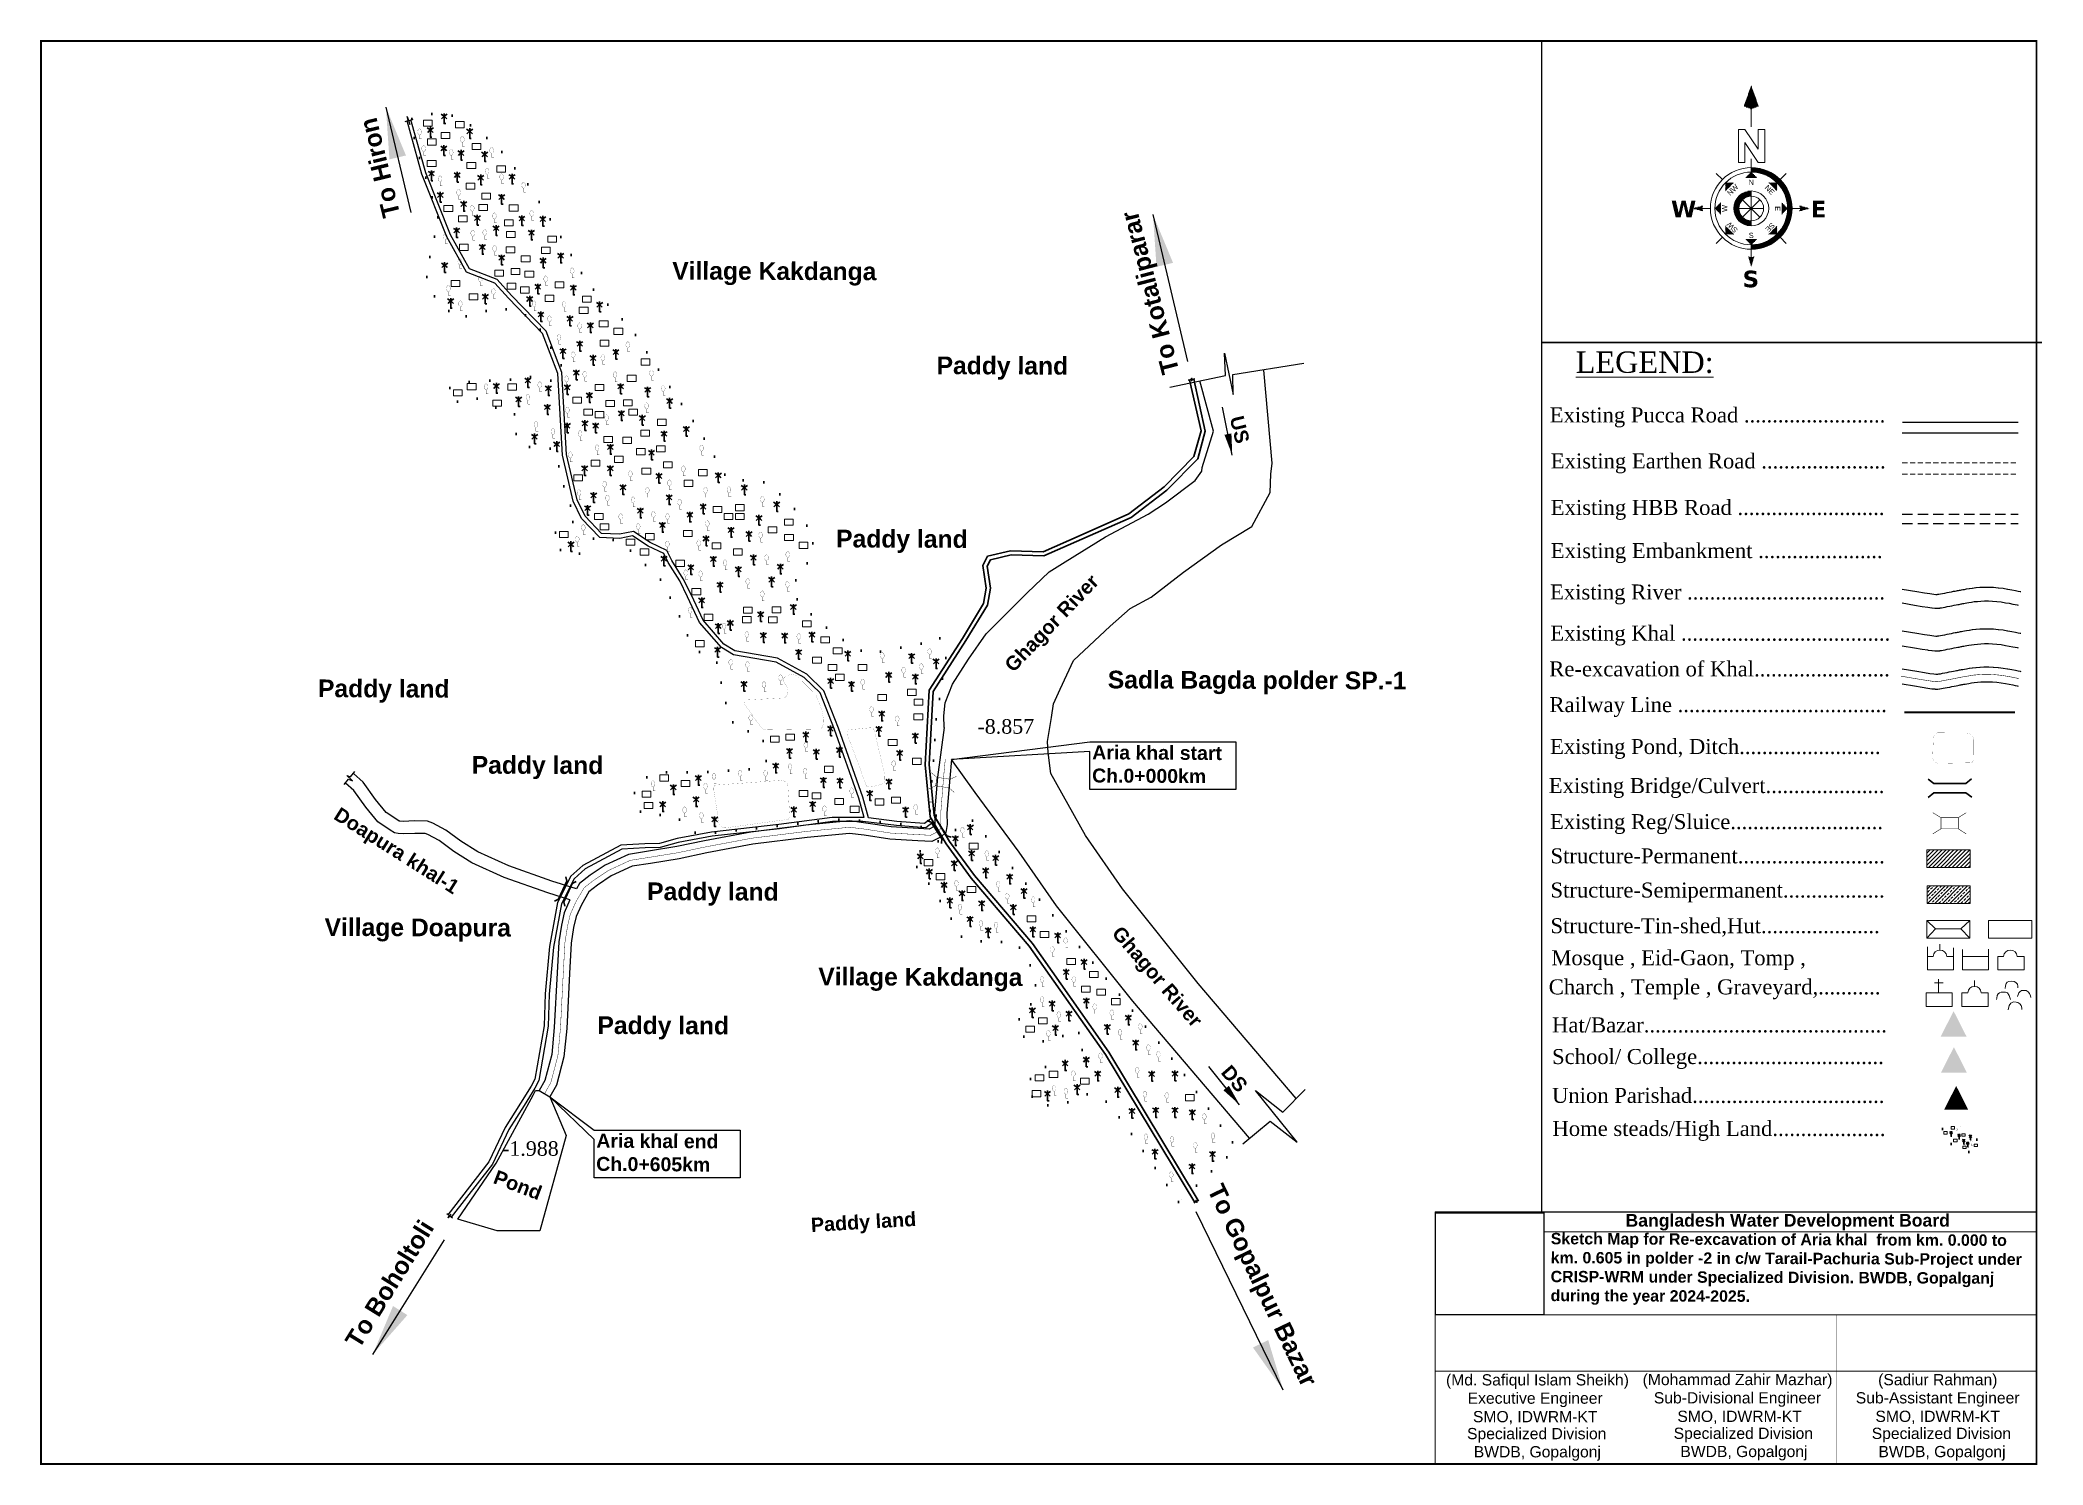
# Model space of a CAD drawing. Header units: millimetres. Extents: x 103 to 39683, y -105172 to -48.
# Drawn here: x 37745 to 39683, y -105172 to -103794 of the extents above; entities outside this region: 3.
import ezdxf
from ezdxf.enums import TextEntityAlignment as Align

# ---------------------------------------------------------------- set-up
doc = ezdxf.new("R2010")
doc.units = ezdxf.units.MM
doc.header["$MEASUREMENT"] = 0
for name, pattern in [('ACAD_ISO02W100', [15, 12, -3]), ('CENTERX2', [4, 2.5, -0.5, 0.5, -0.5]), ('DASHED', [0.75, 0.5, -0.25]), ('DASHED2', [0.375, 0.25, -0.125]), ('DOT2', [0.125, 0, -0.125]), ('HIDDENX2', [0.75, 0.5, -0.25]), ('PHANTOM2', [1.25, 0.625, -0.125, 0.125, -0.125, 0.125, -0.125])]:
    doc.linetypes.add(name, pattern=pattern)
for name, color, linetype, lineweight in [('Bazar', 97, 'Continuous', 15), ('Bridge or Culvert', 7, 'Continuous', 25), ('Church', 170, 'Continuous', 9), ('Earthan Road', 7, 'DASHED2', 9), ('Eid-Gah', 170, 'Continuous', 9), ('Existing Str', 7, 'PHANTOM2', 35), ('existing-profile', 5, 'ACAD_ISO02W100', 25), ('FRAM', 7, 'Continuous', 50), ('Graveyard', 40, 'Continuous', 9), ('HOUSE', 144, 'Continuous', 18), ('line', 10, 'Continuous', 9), ('Mosque', 170, 'Continuous', 9), ('OUTLINE', 7, 'Continuous', 15), ('p2', 32, 'Continuous', 15), ('PL', 7, 'Continuous', 15), ('Pond or Ditch', 7, 'Continuous', 9), ('PUCCA ROAD', 1, 'Continuous', 30), ('Rail Line', 14, 'TRACKS', 35), ('Temple', 170, 'Continuous', 9), ('Tomb', 170, 'Continuous', 9), ('Union', 7, 'Continuous', 15)]:
    doc.layers.add(name, color=color, linetype=linetype, lineweight=lineweight)
for name, color, linetype in [('boundary', 7, 'Continuous'), ('Earthen Emb', 42, 'Continuous'), ('Embankment', 6, 'DASHED'), ('HBB_BFS Road', 7, 'DASHED2'), ('Home Stead', 151, 'Continuous'), ('Khal', 4, 'Continuous'), ('RIVER', 150, 'Continuous'), ('TEXT', 5, 'Continuous'), ('Trees', 77, 'Continuous')]:
    doc.layers.add(name, color=color, linetype=linetype)
doc.styles.add('AR', font='arial.ttf', dxfattribs={"height": 450})
doc.styles.add('b', font='times.ttf')
doc.styles.add('LEG', font='romantic.ttf')
doc.styles.add('Romans', font='arial.ttf')
doc.styles.get("Standard").update_dxf_attribs({"font": 'arial.ttf'})
doc.styles.add('sum', font='arialbd.ttf')
doc.linetypes.add('TRACKS', pattern='A,0.15,[130,ltypeshp.shx,S=0.25,R=0,X=0,Y=0],0.15', length=0.3)
doc.dimstyles.get("Standard").update_dxf_attribs({"dimtxt": 0.18, "dimasz": 0.18, "dimexe": 0.18, "dimexo": 0.0625, "dimgap": 0.09, "dimtad": 0, "dimtih": 1, "dimtoh": 1, "dimdec": 4, "dimzin": 0, "dimdsep": 46, "dimtxsty": 'Standard', "dimblk": 'DATUMBLANK', "dimcen": 0.09, "dimadec": 0, "dimazin": 0, "dimtfac": 1, "dimtdec": 4, "dimtofl": 0, "dimtmove": 0, "dimatfit": 3, "dimfxl": 1, "dimtolj": 1, "dimtzin": 0, "dimarcsym": 0})
picture_1 = doc.add_image_def('image1.png', size_in_pixel=(204, 192))
pattern_1 = [(360, (26.19663, 31.512), (2e-14, 0.2822134), [])]
pattern_2 = [(360, (26.19663, 27.11894), (2e-14, 0.2822134), [])]
pattern_3 = [(180, (26.19663, 27.11894), (2e-14, 0.2822134), [])]
pattern_4 = [(45, (26.19663, 27.11894), (-0.199555, 0.199555), [])]
pattern_5 = [(90, (26.19663, 27.11894), (-0.2822134, 2e-14), [])]
pattern_6 = [(135, (26.19663, 27.11894), (-0.199555, -0.199555), [])]
pattern_7 = [(180, (26.19663, 27.11894), (-2e-14, -0.2822134), [])]
pattern_8 = [(225, (26.19663, 27.11894), (0.199555, -0.199555), [])]
pattern_9 = [(270, (26.19663, 27.11894), (0.2822134, -2e-14), [])]
pattern_10 = [(315, (26.19663, 27.11894), (0.199555, 0.199555), [])]

msp = doc.modelspace()

# ---------------------------------------------------------------- texts
at = {"layer": 'Embankment', "ltscale": 0.1, "char_height": 0.18, "attachment_point": 1}
for insert in [(103.2, -47.9), (103.2, -48.2), (103.4, -48.2)]:
    msp.add_mtext('\\A1;', dxfattribs=dict(at, insert=insert))
at = {"layer": 'FRAM', "linetype": 'Continuous', "lineweight": -3, "style": 'AR'}
for s, p in [('(Md. Safiqul Islam Sheikh)   ', (39200.4, -105095.4)), ('(Mohammad Zahir Mazhar)      ', (39400.4, -105095.1)), ('Executive Engineer     ', (39202.4, -105113.1)), ('Sub-Divisional Engineer       ', (39402.4, -105112.8)), ('Specialized Division     ', (39203.9, -105147.4)), ('SMO, IDWRM-KT     ', (39202.4, -105131)), ('Specialized Division     ', (39403.9, -105147.1)), ('SMO, IDWRM-KT      ', (39402.4, -105130.7)), ('BWDB, Gopalgonj     ', (39204.5, -105165)), ('BWDB, Gopalgonj     ', (39404.5, -105164.7))]:
    msp.add_text(s, height=10.859, dxfattribs=at).set_placement(p, align=Align.CENTER)
at = {"layer": 'FRAM', "linetype": 'Continuous', "style": 'AR'}
for s, p in [('(Sadiur Rahman)     ', (39592.1, -105095.2)), ('Sub-Assistant Engineer      ', (39594.1, -105112.8)), ('Specialized Division     ', (39595.6, -105147.2)), ('SMO, IDWRM-KT      ', (39594.1, -105130.7)), ('BWDB, Gopalgonj     ', (39596.2, -105164.8))]:
    msp.add_text(s, height=10.859, dxfattribs=at).set_placement(p, align=Align.CENTER)
at = {"layer": 'OUTLINE', "style": 'LEG'}
msp.add_text('%%ULEGEND:', height=20.67, dxfattribs=at).set_placement((39231.1, -104115.6))
at = {"layer": 'OUTLINE', "ltscale": 0.1, "style": 'b'}
for s, p in [('Railway Line .....................................', (39205.7, -104443.9)), (' Existing Reg/Sluice...........................', (39200.7, -104557.1)), ('Structure-Permanent..........................', (39206.7, -104590.2)), ('Structure-Semipermanent..................', (39206.7, -104623.3)), ('Structure-Tin-shed,Hut.....................', (39206.7, -104657.8)), ('Mosque , Eid-Gaon, Tomp ,', (39207.5, -104688.8)), ('Charch , Temple , Graveyard,........... ', (39205, -104717)), ('Home steads/High Land....................', (39208.6, -104854))]:
    msp.add_text(s, height=14.498, dxfattribs=at).set_placement(p)
at = {"layer": 'OUTLINE', "ltscale": 0.1, "attachment_point": 1, "style": 'b'}
for s, insert, char_height, width in [('Existing Pucca Road .........................', (39206, -104149.1), 14.498, 676.447), ('Existing Earthen Road ......................', (39207, -104193.6), 14.498, 676.447), ('Existing HBB Road ..........................', (39207, -104238.6), 14.498, 676.447), ('Existing Embankment ......................', (39207, -104280.4), 14.498, 676.447), (' Existing River ...................................', (39200.8, -104320.4), 14.498, 676.447), ('Existing Khal .....................................', (39206.5, -104360.2), 14.498, 676.447), ('Re-excavation of Khal........................', (39205.5, -104394.8), 14.498, 676.447), ('-8.857', (38652, -104450.7), 14.07, 656.688), (' Existing Pond, Ditch.........................', (39200.8, -104469.9), 14.498, 676.447), (' Existing Bridge/Culvert.....................', (39199.6, -104507.7), 14.498, 676.447), ('Hat/Bazar...........................................', (39208.2, -104739.3), 14.498, 676.447), ('School/ College.................................', (39208.2, -104769.9), 14.498, 676.447), ('Union Parishad..................................', (39208.2, -104807.5), 14.498, 676.447), ('-1.988', (38191.8, -104859.1), 14.07, 656.688)]:
    msp.add_mtext(s, dxfattribs=dict(at, insert=insert, char_height=char_height, width=width))
at = {"layer": 'TEXT', "color": 7, "style": 'sum'}
msp.add_text('Bangladesh Water Development Board', height=12.182, rotation=0.0165, dxfattribs=at).set_placement((39436.3, -104941.7), align=Align.CENTER)
at = {"layer": 'TEXT', "color": 7, "attachment_point": 1, "style": 'sum'}
for s, insert, char_height, width, rotation in [('To Hiron\\P ', (38076.8, -103966.8), 17.09, 330.747, 103.7638), ('To Kotaliparar\\P ', (38831, -104118.5), 17.086, 330.747, 104.593), ('Village Kakdanga', (38356.6, -104008.2), 17.086, 330.747, 359.7933), ('Paddy land', (38612.5, -104099.8), 17.09, 330.747, 359.7933), ('US', (38909.4, -104156), 13.69, 265.021, 283.7067), ('Paddy land', (38515.2, -104267.4), 17.09, 330.747, 359.7933), ('Ghagor River', (38676.9, -104396.7), 13.691, 265.021, 46.2498), ('Paddy land', (38013.7, -104412.3), 17.09, 330.747, 359.7933), ('Sadla Bagda polder SP.-1', (38778.2, -104403.8), 17.086, 330.747, 359.7933), ('Aria khal start\\PCh.0+000km', (38763.2, -104476), 13.472, 260.781, 359.6306), ('Paddy land', (38162.5, -104486.3), 17.09, 330.747, 359.7933), ('Doapura khal-1 ', (38035.2, -104535.1), 13.691, 265.021, 327.6441), ('Paddy land', (38332.3, -104608.7), 17.09, 330.747, 359.7933), ('Village Doapura', (38020.1, -104643.3), 17.086, 330.747, 359.7933), ('Ghagor River', (38791.7, -104649.5), 13.691, 265.021, 310.9096), ('Village Kakdanga', (38498, -104691.1), 17.086, 330.747, 359.7933), ('Paddy land', (38284.2, -104738.2), 17.09, 330.747, 359.7933), ('DS', (38897.3, -104784), 13.69, 265.021, 310.9096), ('Aria khal end\\PCh.0+605km', (38283.2, -104851.8), 13.472, 260.781, 359.6306), ('Pond', (38187.2, -104886.5), 13.69, 265.021, 339.1551), ('To Gopalpur Bazar ', (38889.6, -104898.4), 17.086, 330.747, 295.6204), ('To Boholtoli ', (38039, -105051.8), 17.086, 330.747, 58.2396), ('Paddy land', (38490.4, -104933.3), 13.69, 265.021, 3.3481), ('Sketch Map for Re-excavation of Aria khal  from km. 0.000 to km. 0.605 in polder -2 in c/w Tarail-Pachuria Sub-Project under CRISP-WRM under Specialized Division. BWDB, Gopalganj during the year 2024-2025.', (39207, -104947.8), 11, 454.855, 359.7933)]:
    msp.add_mtext(s, dxfattribs=dict(at, insert=insert, char_height=char_height, width=width, rotation=rotation))

# ---------------------------------------------------------------- blocks, each defined once
blk = doc.blocks.new('A$C7FEE66E4')
at = {"layer": 'Trees', "linetype": 'Continuous', "const_width": 0.000142}
blk.add_lwpolyline([(0, 0, 0.606435), (0, 0.0049, 0.606435)], format="xyb", close=True, dxfattribs=at)
at = {"layer": 'Trees', "linetype": 'Continuous', "const_width": 0.000252}
for points in [[(0, 0), (0, -0.0029)], [(0, -0.0029), (0.0017, -0.0029)]]:
    blk.add_lwpolyline(points, dxfattribs=at)
blk = doc.blocks.new('A$C01DB3217')
at = {"layer": 'Trees', "color": 1, "lineweight": 30}
blk.add_lwpolyline([(0, 0.0028), (0, -0.0071), (0.0015, -0.0071)], dxfattribs=at)
for centre, start, end in [((-0.012, -0.0154), 41.2491, 62.6782), ((0.012, -0.0154), 117.3218, 138.7509)]:
    blk.add_arc(centre, 0.0195, start, end, dxfattribs=at)
blk = doc.blocks.new('A$C3B865840')
at = {"layer": 'Bridge or Culvert', "color": 7, "linetype": 'Continuous', "lineweight": 30}
for points in [[(0, 43.6), (13.8, 33.1), (91.3, 33.3), (105, 44.2)], [(0.2, 0), (13.9, 10.6), (91.4, 10.9), (105.2, 0.2)]]:
    blk.add_lwpolyline(points, dxfattribs=at)
blk = doc.blocks.new('A$C5FE22593')
h = blk.add_hatch()
h.set_pattern_fill('_USER', color=11, scale=0.282213, style=0, pattern_type=0)
h.set_pattern_definition(pattern_1)
h.paths.add_polyline_path([(26.2, 66.79), (23.84, 60.2), (26.2, 59.26), (28.55, 60.2)])
h = blk.add_hatch()
h.set_pattern_fill('_USER', color=11, scale=0.282213, style=0, pattern_type=0)
h.set_pattern_definition(pattern_1)
h.paths.add_polyline_path([(26.2, 66.79), (23.84, 60.2), (26.2, 59.26), (28.55, 60.2)])
h = blk.add_hatch()
h.set_pattern_fill('_USER', color=11, scale=0.282213, style=0, pattern_type=0)
h.set_pattern_definition(pattern_1)
h.paths.add_polyline_path([(26.2, 66.79), (23.84, 60.2), (26.2, 59.26), (28.55, 60.2)])
h = blk.add_hatch()
h.set_pattern_fill('_USER', color=11, scale=0.282213, style=0, pattern_type=0)
h.set_pattern_definition(pattern_1)
h.paths.add_polyline_path([(26.2, 66.79), (23.84, 60.2), (26.2, 59.26), (28.55, 60.2)])
h = blk.add_hatch(color=11)
h.paths.add_polyline_path([(26.2, 15.36), (26.2, 13.92, 1), (26.2, 40.32), (26.2, 38.88, -1)])
h.paths.add_polyline_path([(26.2, 31.11), (26.2, 32.76, 1), (26.2, 21.47), (26.2, 23.13, -1)])
h = blk.add_hatch(color=11)
h.paths.add_polyline_path([(26.2, 15.36), (26.2, 13.92, 1), (26.2, 40.32), (26.2, 38.88, -1)])
h.paths.add_polyline_path([(26.2, 31.11), (26.2, 32.76, 1), (26.2, 21.47), (26.2, 23.13, -1)])
h = blk.add_hatch(color=11)
h.paths.add_polyline_path([(26.2, 15.36), (26.2, 13.92, 1), (26.2, 40.32), (26.2, 38.88, -1)])
h.paths.add_polyline_path([(26.2, 31.11), (26.2, 32.76, 1), (26.2, 21.47), (26.2, 23.13, -1)])
h = blk.add_hatch(color=11)
h.paths.add_polyline_path([(26.2, 15.36), (26.2, 13.92, 1), (26.2, 40.32), (26.2, 38.88, -1)])
h.paths.add_polyline_path([(26.2, 31.11), (26.2, 32.76, 1), (26.2, 21.47), (26.2, 23.13, -1)])
h = blk.add_hatch()
h.set_pattern_fill('_USER', color=11, scale=0.282213, angle=90, style=0, pattern_type=0)
h.set_pattern_definition(pattern_5)
h.paths.add_polyline_path([(28.08, 37), (26.2, 38.88), (24.32, 37)])
h = blk.add_hatch()
h.set_pattern_fill('_USER', color=11, scale=0.282213, angle=90, style=0, pattern_type=0)
h.set_pattern_definition(pattern_5)
h.paths.add_polyline_path([(28.08, 37), (26.2, 38.88), (24.32, 37)])
h = blk.add_hatch()
h.set_pattern_fill('_USER', color=11, scale=0.282213, angle=90, style=0, pattern_type=0)
h.set_pattern_definition(pattern_5)
h.paths.add_polyline_path([(28.08, 37), (26.2, 38.88), (24.32, 37)])
h = blk.add_hatch()
h.set_pattern_fill('_USER', color=11, scale=0.282213, angle=90, style=0, pattern_type=0)
h.set_pattern_definition(pattern_5)
h.paths.add_polyline_path([(28.08, 37), (26.2, 38.88), (24.32, 37)])
h = blk.add_hatch()
h.set_pattern_fill('_USER', color=11, scale=0.282213, style=0, pattern_type=0)
h.set_pattern_definition(pattern_2)
h.paths.add_polyline_path([(39.4, 27.12, 0.414214), (26.2, 40.32), (26.2, 38.88, -0.414214), (37.96, 27.12, -0.414214), (26.2, 15.36), (26.2, 13.92, 0.414214)])
h = blk.add_hatch()
h.set_pattern_fill('_USER', color=11, scale=0.282213, style=0, pattern_type=0)
h.set_pattern_definition(pattern_2)
h.paths.add_polyline_path([(39.4, 27.12, 0.414214), (26.2, 40.32), (26.2, 38.88, -0.414214), (37.96, 27.12, -0.414214), (26.2, 15.36), (26.2, 13.92, 0.414214)])
h = blk.add_hatch()
h.set_pattern_fill('_USER', color=11, scale=0.282213, style=0, pattern_type=0)
h.set_pattern_definition(pattern_2)
h.paths.add_polyline_path([(39.4, 27.12, 0.414214), (26.2, 40.32), (26.2, 38.88, -0.414214), (37.96, 27.12, -0.414214), (26.2, 15.36), (26.2, 13.92, 0.414214)])
h = blk.add_hatch()
h.set_pattern_fill('_USER', color=11, scale=0.282213, style=0, pattern_type=0)
h.set_pattern_definition(pattern_2)
h.paths.add_polyline_path([(39.4, 27.12, 0.414214), (26.2, 40.32), (26.2, 38.88, -0.414214), (37.96, 27.12, -0.414214), (26.2, 15.36), (26.2, 13.92, 0.414214)])
h = blk.add_hatch()
h.set_pattern_fill('_USER', color=11, scale=0.282213, angle=135, style=0, pattern_type=0)
h.set_pattern_definition(pattern_6)
h.paths.add_polyline_path([(20.54, 35.43), (17.88, 35.43), (17.88, 32.77)])
h = blk.add_hatch()
h.set_pattern_fill('_USER', color=11, scale=0.282213, angle=135, style=0, pattern_type=0)
h.set_pattern_definition(pattern_6)
h.paths.add_polyline_path([(20.54, 35.43), (17.88, 35.43), (17.88, 32.77)])
h = blk.add_hatch()
h.set_pattern_fill('_USER', color=11, scale=0.282213, angle=135, style=0, pattern_type=0)
h.set_pattern_definition(pattern_6)
h.paths.add_polyline_path([(20.54, 35.43), (17.88, 35.43), (17.88, 32.77)])
h = blk.add_hatch()
h.set_pattern_fill('_USER', color=11, scale=0.282213, angle=135, style=0, pattern_type=0)
h.set_pattern_definition(pattern_6)
h.paths.add_polyline_path([(20.54, 35.43), (17.88, 35.43), (17.88, 32.77)])
h = blk.add_hatch()
h.set_pattern_fill('_USER', color=11, scale=0.282213, style=0, pattern_type=0)
h.set_pattern_definition(pattern_2)
h.paths.add_polyline_path([(26.2, 31.11), (26.2, 32.76, 0.414214), (20.55, 27.12, 0.414214), (26.2, 21.47), (26.2, 23.13, -0.414214), (22.21, 27.12, -0.414214)])
h = blk.add_hatch()
h.set_pattern_fill('_USER', color=11, scale=0.282213, style=0, pattern_type=0)
h.set_pattern_definition(pattern_2)
h.paths.add_polyline_path([(26.2, 31.11), (26.2, 32.76, 0.414214), (20.55, 27.12, 0.414214), (26.2, 21.47), (26.2, 23.13, -0.414214), (22.21, 27.12, -0.414214)])
h = blk.add_hatch()
h.set_pattern_fill('_USER', color=11, scale=0.282213, style=0, pattern_type=0)
h.set_pattern_definition(pattern_2)
h.paths.add_polyline_path([(26.2, 31.11), (26.2, 32.76, 0.414214), (20.55, 27.12, 0.414214), (26.2, 21.47), (26.2, 23.13, -0.414214), (22.21, 27.12, -0.414214)])
h = blk.add_hatch()
h.set_pattern_fill('_USER', color=11, scale=0.282213, style=0, pattern_type=0)
h.set_pattern_definition(pattern_2)
h.paths.add_polyline_path([(26.2, 31.11), (26.2, 32.76, 0.414214), (20.55, 27.12, 0.414214), (26.2, 21.47), (26.2, 23.13, -0.414214), (22.21, 27.12, -0.414214)])
h = blk.add_hatch()
h.set_pattern_fill('_USER', color=11, scale=0.282213, angle=45, style=0, pattern_type=0)
h.set_pattern_definition(pattern_4)
h.paths.add_polyline_path([(34.51, 32.77), (34.51, 35.43), (31.85, 35.43)])
h = blk.add_hatch()
h.set_pattern_fill('_USER', color=11, scale=0.282213, angle=45, style=0, pattern_type=0)
h.set_pattern_definition(pattern_4)
h.paths.add_polyline_path([(34.51, 32.77), (34.51, 35.43), (31.85, 35.43)])
h = blk.add_hatch()
h.set_pattern_fill('_USER', color=11, scale=0.282213, angle=45, style=0, pattern_type=0)
h.set_pattern_definition(pattern_4)
h.paths.add_polyline_path([(34.51, 32.77), (34.51, 35.43), (31.85, 35.43)])
h = blk.add_hatch()
h.set_pattern_fill('_USER', color=11, scale=0.282213, angle=45, style=0, pattern_type=0)
h.set_pattern_definition(pattern_4)
h.paths.add_polyline_path([(34.51, 32.77), (34.51, 35.43), (31.85, 35.43)])
h = blk.add_hatch()
h.set_pattern_fill('_USER', color=11, scale=0.282213, style=0, pattern_type=0)
h.set_pattern_definition(pattern_3)
h.paths.add_polyline_path([(10.67, 26.18), (10.2, 27.12), (10.67, 28.06), (7.38, 27.12)])
h = blk.add_hatch()
h.set_pattern_fill('_USER', color=11, scale=0.282213, style=0, pattern_type=0)
h.set_pattern_definition(pattern_3)
h.paths.add_polyline_path([(10.67, 26.18), (10.2, 27.12), (10.67, 28.06), (7.38, 27.12)])
h = blk.add_hatch()
h.set_pattern_fill('_USER', color=11, scale=0.282213, style=0, pattern_type=0)
h.set_pattern_definition(pattern_3)
h.paths.add_polyline_path([(10.67, 26.18), (10.2, 27.12), (10.67, 28.06), (7.38, 27.12)])
h = blk.add_hatch()
h.set_pattern_fill('_USER', color=11, scale=0.282213, style=0, pattern_type=0)
h.set_pattern_definition(pattern_3)
h.paths.add_polyline_path([(10.67, 26.18), (10.2, 27.12), (10.67, 28.06), (7.38, 27.12)])
h = blk.add_hatch()
h.set_pattern_fill('_USER', color=11, scale=0.282213, angle=180, style=0, pattern_type=0)
h.set_pattern_definition(pattern_7)
h.paths.add_polyline_path([(16.32, 29), (14.44, 27.12), (16.32, 25.24)])
h = blk.add_hatch()
h.set_pattern_fill('_USER', color=11, scale=0.282213, angle=180, style=0, pattern_type=0)
h.set_pattern_definition(pattern_7)
h.paths.add_polyline_path([(16.32, 29), (14.44, 27.12), (16.32, 25.24)])
h = blk.add_hatch()
h.set_pattern_fill('_USER', color=11, scale=0.282213, angle=180, style=0, pattern_type=0)
h.set_pattern_definition(pattern_7)
h.paths.add_polyline_path([(16.32, 29), (14.44, 27.12), (16.32, 25.24)])
h = blk.add_hatch()
h.set_pattern_fill('_USER', color=11, scale=0.282213, angle=180, style=0, pattern_type=0)
h.set_pattern_definition(pattern_7)
h.paths.add_polyline_path([(16.32, 29), (14.44, 27.12), (16.32, 25.24)])
h = blk.add_hatch()
h.set_pattern_fill('_USER', color=11, scale=0.282213, style=0, pattern_type=0)
h.set_pattern_definition(pattern_2)
h.paths.add_polyline_path([(36.07, 29), (36.07, 25.24), (37.96, 27.12)])
h = blk.add_hatch()
h.set_pattern_fill('_USER', color=11, scale=0.282213, style=0, pattern_type=0)
h.set_pattern_definition(pattern_2)
h.paths.add_polyline_path([(36.07, 29), (36.07, 25.24), (37.96, 27.12)])
h = blk.add_hatch()
h.set_pattern_fill('_USER', color=11, scale=0.282213, style=0, pattern_type=0)
h.set_pattern_definition(pattern_2)
h.paths.add_polyline_path([(36.07, 29), (36.07, 25.24), (37.96, 27.12)])
h = blk.add_hatch()
h.set_pattern_fill('_USER', color=11, scale=0.282213, style=0, pattern_type=0)
h.set_pattern_definition(pattern_2)
h.paths.add_polyline_path([(36.07, 29), (36.07, 25.24), (37.96, 27.12)])
h = blk.add_hatch()
h.set_pattern_fill('_USER', color=11, scale=0.282213, style=0, pattern_type=0)
h.set_pattern_definition(pattern_2)
h.paths.add_polyline_path([(45.01, 27.12), (41.72, 28.06), (42.19, 27.12), (41.72, 26.18)])
h = blk.add_hatch()
h.set_pattern_fill('_USER', color=11, scale=0.282213, style=0, pattern_type=0)
h.set_pattern_definition(pattern_2)
h.paths.add_polyline_path([(45.01, 27.12), (41.72, 28.06), (42.19, 27.12), (41.72, 26.18)])
h = blk.add_hatch()
h.set_pattern_fill('_USER', color=11, scale=0.282213, style=0, pattern_type=0)
h.set_pattern_definition(pattern_2)
h.paths.add_polyline_path([(45.01, 27.12), (41.72, 28.06), (42.19, 27.12), (41.72, 26.18)])
h = blk.add_hatch()
h.set_pattern_fill('_USER', color=11, scale=0.282213, style=0, pattern_type=0)
h.set_pattern_definition(pattern_2)
h.paths.add_polyline_path([(45.01, 27.12), (41.72, 28.06), (42.19, 27.12), (41.72, 26.18)])
h = blk.add_hatch()
h.set_pattern_fill('_USER', color=11, scale=0.282213, angle=-135, style=0, pattern_type=0)
h.set_pattern_definition(pattern_8)
h.paths.add_polyline_path([(17.88, 21.46), (17.88, 18.8), (20.54, 18.8)])
h = blk.add_hatch()
h.set_pattern_fill('_USER', color=11, scale=0.282213, angle=-135, style=0, pattern_type=0)
h.set_pattern_definition(pattern_8)
h.paths.add_polyline_path([(17.88, 21.46), (17.88, 18.8), (20.54, 18.8)])
h = blk.add_hatch()
h.set_pattern_fill('_USER', color=11, scale=0.282213, angle=-135, style=0, pattern_type=0)
h.set_pattern_definition(pattern_8)
h.paths.add_polyline_path([(17.88, 21.46), (17.88, 18.8), (20.54, 18.8)])
h = blk.add_hatch()
h.set_pattern_fill('_USER', color=11, scale=0.282213, angle=-135, style=0, pattern_type=0)
h.set_pattern_definition(pattern_8)
h.paths.add_polyline_path([(17.88, 21.46), (17.88, 18.8), (20.54, 18.8)])
h = blk.add_hatch()
h.set_pattern_fill('_USER', color=11, scale=0.282213, angle=-45, style=0, pattern_type=0)
h.set_pattern_definition(pattern_10)
h.paths.add_polyline_path([(31.85, 18.8), (34.51, 18.8), (34.51, 21.46)])
h = blk.add_hatch()
h.set_pattern_fill('_USER', color=11, scale=0.282213, angle=-45, style=0, pattern_type=0)
h.set_pattern_definition(pattern_10)
h.paths.add_polyline_path([(31.85, 18.8), (34.51, 18.8), (34.51, 21.46)])
h = blk.add_hatch()
h.set_pattern_fill('_USER', color=11, scale=0.282213, angle=-45, style=0, pattern_type=0)
h.set_pattern_definition(pattern_10)
h.paths.add_polyline_path([(31.85, 18.8), (34.51, 18.8), (34.51, 21.46)])
h = blk.add_hatch()
h.set_pattern_fill('_USER', color=11, scale=0.282213, angle=-45, style=0, pattern_type=0)
h.set_pattern_definition(pattern_10)
h.paths.add_polyline_path([(31.85, 18.8), (34.51, 18.8), (34.51, 21.46)])
h = blk.add_hatch()
h.set_pattern_fill('_USER', color=11, scale=0.282213, angle=-90, style=0, pattern_type=0)
h.set_pattern_definition(pattern_9)
h.paths.add_polyline_path([(24.32, 17.24), (26.2, 15.36), (28.08, 17.24)])
h = blk.add_hatch()
h.set_pattern_fill('_USER', color=11, scale=0.282213, angle=-90, style=0, pattern_type=0)
h.set_pattern_definition(pattern_9)
h.paths.add_polyline_path([(24.32, 17.24), (26.2, 15.36), (28.08, 17.24)])
h = blk.add_hatch()
h.set_pattern_fill('_USER', color=11, scale=0.282213, angle=-90, style=0, pattern_type=0)
h.set_pattern_definition(pattern_9)
h.paths.add_polyline_path([(24.32, 17.24), (26.2, 15.36), (28.08, 17.24)])
h = blk.add_hatch()
h.set_pattern_fill('_USER', color=11, scale=0.282213, angle=-90, style=0, pattern_type=0)
h.set_pattern_definition(pattern_9)
h.paths.add_polyline_path([(24.32, 17.24), (26.2, 15.36), (28.08, 17.24)])
h = blk.add_hatch()
h.set_pattern_fill('_USER', color=11, scale=0.282213, style=0, pattern_type=0)
h.set_pattern_definition(pattern_2)
h.paths.add_polyline_path([(27.14, 11.6), (26.2, 11.13), (25.26, 11.6), (26.2, 8.3)])
h = blk.add_hatch()
h.set_pattern_fill('_USER', color=11, scale=0.282213, style=0, pattern_type=0)
h.set_pattern_definition(pattern_2)
h.paths.add_polyline_path([(27.14, 11.6), (26.2, 11.13), (25.26, 11.6), (26.2, 8.3)])
h = blk.add_hatch()
h.set_pattern_fill('_USER', color=11, scale=0.282213, style=0, pattern_type=0)
h.set_pattern_definition(pattern_2)
h.paths.add_polyline_path([(27.14, 11.6), (26.2, 11.13), (25.26, 11.6), (26.2, 8.3)])
h = blk.add_hatch()
h.set_pattern_fill('_USER', color=11, scale=0.282213, style=0, pattern_type=0)
h.set_pattern_definition(pattern_2)
h.paths.add_polyline_path([(27.14, 11.6), (26.2, 11.13), (25.26, 11.6), (26.2, 8.3)])
at = {"color": 11}
for p, q in [((26.2, 53.5), (26.2, 59.26)), ((26.2, 53.5), (26.2, 59.26)), ((26.2, 53.5), (26.2, 59.26)), ((26.2, 53.5), (26.2, 59.26)), ((26.2, 40.32), (26.2, 43.11)), ((26.2, 40.32), (26.2, 43.11)), ((26.2, 40.32), (26.2, 43.11)), ((26.2, 40.32), (26.2, 43.11)), ((26.2, 40.32), (26.2, 38.88)), ((26.2, 40.32), (26.2, 38.88)), ((26.2, 40.32), (26.2, 38.88)), ((26.2, 40.32), (26.2, 38.88)), ((16.86, 36.46), (14.89, 38.43)), ((16.86, 36.46), (14.89, 38.43)), ((16.86, 36.46), (14.89, 38.43)), ((16.86, 36.46), (14.89, 38.43)), ((26.2, 31.11), (26.2, 32.76)), ((26.2, 31.11), (26.2, 32.76)), ((26.2, 31.11), (26.2, 32.76)), ((26.2, 31.11), (26.2, 32.76)), ((35.53, 36.46), (37.5, 38.43)), ((35.53, 36.46), (37.5, 38.43)), ((35.53, 36.46), (37.5, 38.43)), ((35.53, 36.46), (37.5, 38.43)), ((12.99, 27.12), (10.2, 27.12)), ((12.99, 27.12), (10.2, 27.12)), ((12.99, 27.12), (10.2, 27.12)), ((12.99, 27.12), (10.2, 27.12)), ((22.21, 27.12), (30.19, 27.12)), ((30.19, 27.12), (22.21, 27.12)), ((22.21, 27.12), (30.19, 27.12)), ((30.19, 27.12), (22.21, 27.12)), ((22.21, 27.12), (30.19, 27.12)), ((30.19, 27.12), (22.21, 27.12)), ((22.21, 27.12), (30.19, 27.12)), ((30.19, 27.12), (22.21, 27.12)), ((23.37, 24.3), (29.02, 29.94)), ((29.02, 24.3), (23.37, 29.94)), ((29.02, 29.94), (23.37, 24.3)), ((23.37, 29.94), (29.02, 24.3)), ((23.37, 24.3), (29.02, 29.94)), ((29.02, 24.3), (23.37, 29.94)), ((29.02, 29.94), (23.37, 24.3)), ((23.37, 29.94), (29.02, 24.3)), ((23.37, 24.3), (29.02, 29.94)), ((29.02, 24.3), (23.37, 29.94)), ((29.02, 29.94), (23.37, 24.3)), ((23.37, 29.94), (29.02, 24.3)), ((23.37, 24.3), (29.02, 29.94)), ((29.02, 24.3), (23.37, 29.94)), ((29.02, 29.94), (23.37, 24.3)), ((23.37, 29.94), (29.02, 24.3)), ((26.2, 23.13), (26.2, 31.11)), ((26.2, 31.11), (26.2, 23.13)), ((26.2, 23.13), (26.2, 31.11)), ((26.2, 31.11), (26.2, 23.13)), ((26.2, 23.13), (26.2, 31.11)), ((26.2, 31.11), (26.2, 23.13)), ((26.2, 23.13), (26.2, 31.11)), ((26.2, 31.11), (26.2, 23.13)), ((39.4, 27.12), (42.19, 27.12)), ((39.4, 27.12), (42.19, 27.12)), ((39.4, 27.12), (42.19, 27.12)), ((39.4, 27.12), (42.19, 27.12)), ((26.2, 23.13), (26.2, 21.47)), ((26.2, 23.13), (26.2, 21.47)), ((26.2, 23.13), (26.2, 21.47)), ((26.2, 23.13), (26.2, 21.47)), ((16.86, 17.78), (14.89, 15.81)), ((16.86, 17.78), (14.89, 15.81)), ((16.86, 17.78), (14.89, 15.81)), ((16.86, 17.78), (14.89, 15.81)), ((26.2, 13.92), (26.2, 15.36)), ((26.2, 13.92), (26.2, 15.36)), ((26.2, 13.92), (26.2, 15.36)), ((26.2, 13.92), (26.2, 15.36)), ((26.2, 13.92), (26.2, 11.13)), ((26.2, 13.92), (26.2, 11.13)), ((26.2, 13.92), (26.2, 11.13)), ((26.2, 13.92), (26.2, 11.13)), ((35.53, 17.78), (37.5, 15.81)), ((35.53, 17.78), (37.5, 15.81)), ((35.53, 17.78), (37.5, 15.81)), ((35.53, 17.78), (37.5, 15.81))]:
    blk.add_line(p, q, dxfattribs=at)
at = {"color": 1}
for p, q in [((22.03, 52.68), (24.16, 52.68)), ((22.03, 42.01), (22.03, 52.68)), ((22.03, 52.68), (24.16, 52.68)), ((22.03, 42.01), (22.03, 52.68)), ((22.03, 52.68), (24.16, 52.68)), ((22.03, 42.01), (22.03, 52.68)), ((22.03, 52.68), (24.16, 52.68)), ((22.03, 42.01), (22.03, 52.68)), ((24.16, 52.68), (28.43, 46.28)), ((24.16, 52.68), (28.43, 46.28)), ((24.16, 52.68), (28.43, 46.28)), ((24.16, 52.68), (28.43, 46.28)), ((28.43, 52.68), (30.56, 52.68)), ((28.43, 46.28), (28.43, 52.68)), ((28.43, 52.68), (30.56, 52.68)), ((28.43, 46.28), (28.43, 52.68)), ((28.43, 52.68), (30.56, 52.68)), ((28.43, 46.28), (28.43, 52.68)), ((28.43, 52.68), (30.56, 52.68)), ((28.43, 46.28), (28.43, 52.68)), ((30.56, 52.68), (30.56, 42.01)), ((30.56, 52.68), (30.56, 42.01)), ((30.56, 52.68), (30.56, 42.01)), ((30.56, 52.68), (30.56, 42.01)), ((24.16, 48.41), (24.16, 42.01)), ((28.43, 42.01), (24.16, 48.41)), ((24.16, 48.41), (24.16, 42.01)), ((28.43, 42.01), (24.16, 48.41)), ((24.16, 48.41), (24.16, 42.01)), ((28.43, 42.01), (24.16, 48.41)), ((24.16, 48.41), (24.16, 42.01)), ((28.43, 42.01), (24.16, 48.41)), ((24.16, 42.01), (22.03, 42.01)), ((24.16, 42.01), (22.03, 42.01)), ((24.16, 42.01), (22.03, 42.01)), ((24.16, 42.01), (22.03, 42.01)), ((30.56, 42.01), (28.43, 42.01)), ((30.56, 42.01), (28.43, 42.01)), ((30.56, 42.01), (28.43, 42.01)), ((30.56, 42.01), (28.43, 42.01))]:
    blk.add_line(p, q, dxfattribs=at)
at = {"color": 11}
for radius in [13.2, 13.2, 13.2, 13.2, 11.76, 11.76, 11.76, 11.76, 5.64, 5.64, 5.64, 5.64, 3.99, 3.99, 3.99, 3.99]:
    blk.add_circle((26.2, 27.12), radius, dxfattribs=at)
for points in [[(26.2, 66.79), (23.84, 60.2), (26.2, 59.26)], [(26.2, 66.79), (23.84, 60.2), (26.2, 59.26)], [(26.2, 66.79), (23.84, 60.2), (26.2, 59.26)], [(26.2, 66.79), (23.84, 60.2), (26.2, 59.26)], [(26.2, 59.26), (28.55, 60.2), (26.2, 66.79)], [(26.2, 59.26), (28.55, 60.2), (26.2, 66.79)], [(26.2, 59.26), (28.55, 60.2), (26.2, 66.79)], [(26.2, 59.26), (28.55, 60.2), (26.2, 66.79)], [(26.2, 38.88), (28.08, 37), (24.32, 37)], [(26.2, 38.88), (28.08, 37), (24.32, 37)], [(26.2, 38.88), (28.08, 37), (24.32, 37)], [(26.2, 38.88), (28.08, 37), (24.32, 37)], [(17.88, 35.43), (20.54, 35.43), (17.88, 32.77)], [(17.88, 35.43), (20.54, 35.43), (17.88, 32.77)], [(17.88, 35.43), (20.54, 35.43), (17.88, 32.77)], [(17.88, 35.43), (20.54, 35.43), (17.88, 32.77)], [(34.51, 35.43), (34.51, 32.77), (31.85, 35.43)], [(34.51, 35.43), (34.51, 32.77), (31.85, 35.43)], [(34.51, 35.43), (34.51, 32.77), (31.85, 35.43)], [(34.51, 35.43), (34.51, 32.77), (31.85, 35.43)], [(7.38, 27.12), (10.67, 28.06), (10.2, 27.12)], [(7.38, 27.12), (10.67, 28.06), (10.2, 27.12)], [(7.38, 27.12), (10.67, 28.06), (10.2, 27.12)], [(7.38, 27.12), (10.67, 28.06), (10.2, 27.12)], [(10.67, 26.18), (10.2, 27.12), (7.38, 27.12)], [(10.67, 26.18), (10.2, 27.12), (7.38, 27.12)], [(10.67, 26.18), (10.2, 27.12), (7.38, 27.12)], [(10.67, 26.18), (10.2, 27.12), (7.38, 27.12)], [(14.44, 27.12), (16.32, 29), (16.32, 25.24)], [(14.44, 27.12), (16.32, 29), (16.32, 25.24)], [(14.44, 27.12), (16.32, 29), (16.32, 25.24)], [(14.44, 27.12), (16.32, 29), (16.32, 25.24)], [(37.96, 27.12), (36.07, 25.24), (36.07, 29)], [(37.96, 27.12), (36.07, 25.24), (36.07, 29)], [(37.96, 27.12), (36.07, 25.24), (36.07, 29)], [(37.96, 27.12), (36.07, 25.24), (36.07, 29)], [(41.72, 28.06), (42.19, 27.12), (45.01, 27.12)], [(41.72, 28.06), (42.19, 27.12), (45.01, 27.12)], [(41.72, 28.06), (42.19, 27.12), (45.01, 27.12)], [(41.72, 28.06), (42.19, 27.12), (45.01, 27.12)], [(45.01, 27.12), (41.72, 26.18), (42.19, 27.12)], [(45.01, 27.12), (41.72, 26.18), (42.19, 27.12)], [(45.01, 27.12), (41.72, 26.18), (42.19, 27.12)], [(45.01, 27.12), (41.72, 26.18), (42.19, 27.12)], [(17.88, 18.8), (17.88, 21.46), (20.54, 18.8)], [(17.88, 18.8), (17.88, 21.46), (20.54, 18.8)], [(17.88, 18.8), (17.88, 21.46), (20.54, 18.8)], [(17.88, 18.8), (17.88, 21.46), (20.54, 18.8)], [(34.51, 18.8), (31.85, 18.8), (34.51, 21.46)], [(34.51, 18.8), (31.85, 18.8), (34.51, 21.46)], [(34.51, 18.8), (31.85, 18.8), (34.51, 21.46)], [(34.51, 18.8), (31.85, 18.8), (34.51, 21.46)], [(26.2, 15.36), (24.32, 17.24), (28.08, 17.24)], [(26.2, 15.36), (24.32, 17.24), (28.08, 17.24)], [(26.2, 15.36), (24.32, 17.24), (28.08, 17.24)], [(26.2, 15.36), (24.32, 17.24), (28.08, 17.24)], [(26.2, 8.3), (25.26, 11.6), (26.2, 11.13)], [(26.2, 8.3), (25.26, 11.6), (26.2, 11.13)], [(26.2, 8.3), (25.26, 11.6), (26.2, 11.13)], [(26.2, 8.3), (25.26, 11.6), (26.2, 11.13)], [(27.14, 11.6), (26.2, 11.13), (26.2, 8.3)], [(27.14, 11.6), (26.2, 11.13), (26.2, 8.3)], [(27.14, 11.6), (26.2, 11.13), (26.2, 8.3)], [(27.14, 11.6), (26.2, 11.13), (26.2, 8.3)]]:
    blk.add_solid(points, dxfattribs=at)
at = {"color": 11, "style": 'Romans'}
for s, height, rotation, p in [('NW', 1.693, 45, (20.81, 32.51)), ('NW', 1.693, 45, (20.81, 32.51)), ('NW', 1.693, 45, (20.81, 32.51)), ('NW', 1.693, 45, (20.81, 32.51)), ('NE', 1.693, 315, (31.57, 32.5)), ('NE', 1.693, 315, (31.57, 32.5)), ('NE', 1.693, 315, (31.57, 32.5)), ('NE', 1.693, 315, (31.57, 32.5)), ('W', 1.69, 90, (18.48, 27.11)), ('W', 1.69, 90, (18.48, 27.11)), ('W', 1.69, 90, (18.48, 27.11)), ('W', 1.69, 90, (18.48, 27.11)), ('E', 1.69, 270, (33.89, 27.05)), ('E', 1.69, 270, (33.89, 27.05)), ('E', 1.69, 270, (33.89, 27.05)), ('E', 1.69, 270, (33.89, 27.05)), ('SW', 1.693, 135, (20.67, 21.59)), ('SW', 1.693, 135, (20.67, 21.59)), ('SW', 1.693, 135, (20.67, 21.59)), ('SW', 1.693, 135, (20.67, 21.59)), ('SE', 1.693, 225, (31.7, 21.6)), ('SE', 1.693, 225, (31.7, 21.6)), ('SE', 1.693, 225, (31.7, 21.6)), ('SE', 1.693, 225, (31.7, 21.6))]:
    blk.add_text(s, height=height, rotation=rotation, dxfattribs=at).set_placement(p, align=Align.CENTER)
for s, p in [('N', (26.2, 34.74)), ('N', (26.2, 34.74)), ('N', (26.2, 34.74)), ('N', (26.2, 34.74)), ('S', (26.19, 17.56)), ('S', (26.19, 17.56)), ('S', (26.19, 17.56)), ('S', (26.19, 17.56))]:
    blk.add_text(s, height=1.69, dxfattribs=at).set_placement(p, align=Align.CENTER)
at = {"layer": 'p2', "color": 1, "char_height": 5.3676, "attachment_point": 5}
for s, insert in [('{\\fVerdana|b1|i0|c0|p34;W}', (4.33, 26.9)), ('{\\fVerdana|b1|i0|c0|p34;W}', (4.33, 26.9)), ('{\\fVerdana|b1|i0|c0|p34;W}', (4.33, 26.9)), ('{\\fVerdana|b1|i0|c0|p34;W}', (4.33, 26.9)), ('{\\fVerdana|b1|i0|c0|p34;E}', (47.97, 26.9)), ('{\\fVerdana|b1|i0|c0|p34;E}', (47.97, 26.9)), ('{\\fVerdana|b1|i0|c0|p34;E}', (47.97, 26.9)), ('{\\fVerdana|b1|i0|c0|p34;E}', (47.97, 26.9)), ('{\\fVerdana|b1|i0|c0|p34;S}', (26.07, 4.27)), ('{\\fVerdana|b1|i0|c0|p34;S}', (26.07, 4.27)), ('{\\fVerdana|b1|i0|c0|p34;S}', (26.07, 4.27)), ('{\\fVerdana|b1|i0|c0|p34;S}', (26.07, 4.27))]:
    blk.add_mtext(s, dxfattribs=dict(at, insert=insert))
blk = doc.blocks.new('_DatumBlank')
at = {"color": 0, "linetype": 'ByBlock', "lineweight": -2}
for p, q in [((0, 0.577), (-1, 0)), ((0, -0.577), (0, 0.577)), ((-1, 0), (0, -0.577))]:
    blk.add_line(p, q, dxfattribs=at)
blk = doc.blocks.new('A$C5B990698')
at = {"layer": 'TEXT', "color": 0, "lineweight": 25}
blk.add_leader([(0, 110.8), (26.4, 0)], dimstyle='Standard', override={"dimscale": 0.5, "dimasz": 100, "dimgap": 0.09, "dimtad": 0}, dxfattribs=at)

# ---------------------------------------------------------------- hatches: boundary and pattern name
at = {"layer": 'Bazar'}
for color, points in [(256, [(39596.9, -104733.2), (39584.3, -104758), (39609.5, -104758)]), (5, [(39597.2, -104768), (39584.6, -104792.8), (39609.7, -104792.8)])]:
    msp.add_hatch(color=color, dxfattribs=at).paths.add_polyline_path(points)
at = {"layer": 'HOUSE'}
h = msp.add_hatch(dxfattribs=at)
h.set_pattern_fill('ANSI31', color=256, scale=21.620812, style=0)
h.set_pattern_definition([(45, (-2462867.4793, -8801891.109), (-1.91102788266, 1.91102788266), [])])
h.paths.add_polyline_path([(39612.9, -104594.2), (39612.9, -104577.3), (39571.1, -104577.3), (39571.1, -104594.2)])
h = msp.add_hatch(dxfattribs=at)
h.set_pattern_fill('ANSI33', color=256, scale=20.269512)
h.set_pattern_definition([(45, (-2493739.7943, -8984141.609), (-3.58317728, 3.58317728), []), (45, (-2493736.211, -8984141.609), (-3.58317728, 3.58317728), [2.5336889529, -1.2668444764])])
h.paths.add_polyline_path([(39613, -104612), (39571.3, -104612), (39571.3, -104629), (39613, -104629)])
at = {"layer": 'Union'}
msp.add_hatch(color=0, dxfattribs=at).paths.add_polyline_path([(39599.4, -104805.6), (39587.6, -104828.7), (39611.1, -104828.7)])

# ---------------------------------------------------------------- linework, layer by layer
at = {"layer": 'boundary', "color": 0}
for points, const_width in [([(37745.5, -103794.5), (39677.2, -103794.5), (39677.2, -105171.4), (37745.5, -105171.4), (37745.5, -103794.5)], 1.76), ([(39198.3, -104927.5), (39198.3, -103794.5)], 1.28), ([(39198.3, -104086.2), (39682.6, -104086.2)], 1.47)]:
    msp.add_lwpolyline(points, dxfattribs=dict(at, const_width=const_width))
at = {"layer": 'Bridge or Culvert', "color": 7, "linetype": 'Continuous', "lineweight": 30}
for points in [[(39572.1, -104508.9), (39577.7, -104513.1), (39608.8, -104513), (39614.3, -104508.6)], [(39572.2, -104526.4), (39577.7, -104522.1), (39608.8, -104522), (39614.4, -104526.3)]]:
    msp.add_lwpolyline(points, dxfattribs=at)
at = {"layer": 'Church', "linetype": 'Continuous'}
for points in [[(39586.8, -104705.9), (39578.3, -104705.9)], [(39586.8, -104705.9), (39578.3, -104705.9)], [(39582.3, -104715.4), (39582.3, -104702.2)], [(39582.3, -104715.4), (39582.3, -104702.2)]]:
    msp.add_lwpolyline(points, dxfattribs=at)
msp.add_lwpolyline([(39570.2, -104728.6), (39570.2, -104715.4), (39595.6, -104715.4), (39595.6, -104728.6), (39585.2, -104728.6), (39585.2, -104728.6), (39585.2, -104728.6), (39585.2, -104728.6), (39570.2, -104728.6)], close=True, dxfattribs=at)
msp.add_lwpolyline([(39570.2, -104728.6), (39570.2, -104715.4), (39595.6, -104715.4), (39595.6, -104728.6), (39585.2, -104728.6), (39585.2, -104728.6), (39585.2, -104728.6), (39585.2, -104728.6), (39570.2, -104728.6)], close=True, dxfattribs=at)
at = {"layer": 'Earthan Road', "color": 7, "linetype": 'HIDDENX2', "ltscale": 10}
for points in [[(39547.2, -104202.7), (39659.4, -104202.7)], [(39547.2, -104213.7), (39659.3, -104213.7)]]:
    msp.add_lwpolyline(points, dxfattribs=at)
at = {"layer": 'Earthen Emb', "lineweight": 30}
for points in [[(38862.3, -104918.3), (38775.9, -104775.1), (38702.1, -104670.4), (38646, -104604.6), (38621.7, -104571.4), (38606.2, -104545.1), (38601.4, -104494.8), (38605.4, -104422.7), (38637.4, -104372.6), (38657.8, -104338.9), (38660.6, -104324), (38657.3, -104302.1), (38661.8, -104293.1), (38684.1, -104287.7), (38715.5, -104288.7), (38751.3, -104273), (38798.6, -104252.1), (38832.7, -104226), (38861.6, -104196.7), (38868.4, -104171.8), (38857.4, -104122.4)], [(38865.8, -104916.3), (38779.3, -104772.9), (38705.3, -104667.9), (38649.2, -104602.1), (38625.1, -104569.2), (38610.1, -104543.9), (38605.4, -104494.7), (38609.3, -104424), (38640.8, -104374.7), (38661.6, -104340.3), (38664.6, -104324.1), (38661.4, -104302.7), (38664.5, -104296.6), (38684.5, -104291.7), (38716.3, -104292.8), (38752.9, -104276.6), (38800.7, -104255.6), (38835.4, -104229), (38865.2, -104198.8), (38872.5, -104171.9), (38861.3, -104121.7)], [(38856.1, -104122.6), (38859, -104122.1), (38859.5, -104123.3), (38859.1, -104120.8), (38859.8, -104122), (38862.3, -104121.4)], [(38861.3, -104918.8), (38863.7, -104917.4), (38864.5, -104918.3), (38863.5, -104916.4), (38864.3, -104917.2), (38866.4, -104916)]]:
    msp.add_lwpolyline(points, dxfattribs=at)
for points in [[(39547.2, -104291.9, 0, 0, 0), (39659.3, -104291.9, 4.79, 4.79, 0)], [(39547.2, -104303.6, 0, 0, 0), (39659.3, -104303.6, 4.79, 4.79, 0)]]:
    msp.add_lwpolyline(points, format="xyseb", dxfattribs=at)
at = {"layer": 'Eid-Gah', "linetype": 'Continuous'}
for p, q in [((39605.5, -104680.2), (39605.5, -104673.7)), ((39605.5, -104680.2), (39605.5, -104673.7)), ((39630.8, -104680.2), (39630.8, -104673.2)), ((39630.8, -104680.2), (39630.8, -104673.2))]:
    msp.add_line(p, q, dxfattribs=at)
msp.add_lwpolyline([(39605.5, -104693.4), (39605.5, -104680.2), (39630.8, -104680.2), (39630.8, -104693.4), (39616.8, -104693.4), (39616.8, -104693.4), (39616.8, -104693.4), (39616.8, -104693.4), (39605.5, -104693.4)], close=True, dxfattribs=at)
msp.add_lwpolyline([(39605.5, -104693.4), (39605.5, -104680.2), (39630.8, -104680.2), (39630.8, -104693.4), (39616.8, -104693.4), (39616.8, -104693.4), (39616.8, -104693.4), (39616.8, -104693.4), (39605.5, -104693.4)], close=True, dxfattribs=at)
at = {"layer": 'Existing Str', "linetype": 'Continuous'}
for points, const_width in [([(38605.1, -104518), (38611.5, -104515.2), (38624.3, -104517.1), (38629.7, -104521.6)], 0.386), ([(38607.3, -104502.4), (38612.7, -104507), (38625.5, -104508.8), (38631.9, -104506)], 0.386), ([(38611.5, -104515.2), (38612.7, -104507)], 0.386), ([(38624.3, -104517.1), (38625.5, -104508.8)], 0.386), ([(39576.8, -104541.2), (39584.6, -104546), (39601.4, -104546), (39609.1, -104541.2)], 0.502), ([(39584.6, -104556.8), (39584.6, -104546)], 0.502), ([(39601.4, -104556.8), (39601.4, -104546)], 0.502), ([(39576.8, -104561.7), (39584.6, -104556.8), (39601.4, -104556.8), (39609.1, -104561.7)], 0.502)]:
    msp.add_lwpolyline(points, dxfattribs=dict(at, const_width=const_width))
at = {"layer": 'FRAM', "linetype": 'Continuous', "const_width": 1.3}
msp.add_lwpolyline([(39095, -104927.5), (39677.2, -104927.5), (39677.2, -104927.5)], dxfattribs=at)
at = {"layer": 'Graveyard'}
for points in [[(39646.7, -104711.4), (39647.2, -104708.8), (39647.6, -104706.4), (39648.6, -104705.1), (39650.2, -104704.4), (39653.4, -104704.3), (39655.4, -104704.6), (39657.1, -104705.6), (39658.6, -104707.2), (39658.9, -104708.9), (39659, -104710.8)], [(39646.7, -104711.4), (39647.2, -104708.8), (39647.6, -104706.4), (39648.6, -104705.1), (39650.2, -104704.4), (39653.4, -104704.3), (39655.4, -104704.6), (39657.1, -104705.6), (39658.6, -104707.2), (39658.9, -104708.9), (39659, -104710.8)], [(39651.9, -104721.8), (39650.8, -104718), (39648.9, -104715.6), (39647, -104715), (39645.3, -104714.8), (39642.8, -104715), (39641.4, -104715.4), (39640.1, -104716.4), (39639, -104718), (39638.6, -104720.8), (39638.3, -104721.8)], [(39651.9, -104721.8), (39650.8, -104718), (39648.9, -104715.6), (39647, -104715), (39645.3, -104714.8), (39642.8, -104715), (39641.4, -104715.4), (39640.1, -104716.4), (39639, -104718), (39638.6, -104720.8), (39638.3, -104721.8)], [(39649.6, -104731.8), (39650.6, -104727.9), (39652.2, -104725.4), (39655, -104724.2), (39657.4, -104724.4), (39658.9, -104724.7), (39660.9, -104726), (39662.4, -104727.7), (39662.9, -104729.9), (39662.9, -104731.6)], [(39649.6, -104731.8), (39650.6, -104727.9), (39652.2, -104725.4), (39655, -104724.2), (39657.4, -104724.4), (39658.9, -104724.7), (39660.9, -104726), (39662.4, -104727.7), (39662.9, -104729.9), (39662.9, -104731.6)], [(39658.6, -104719.2), (39659.9, -104715.6), (39661.1, -104714.4), (39662.5, -104713.4), (39665, -104713.1), (39667.1, -104713.2), (39669, -104714.5), (39670.2, -104716), (39671.2, -104718.5), (39671.6, -104719.9)], [(39658.6, -104719.2), (39659.9, -104715.6), (39661.1, -104714.4), (39662.5, -104713.4), (39665, -104713.1), (39667.1, -104713.2), (39669, -104714.5), (39670.2, -104716), (39671.2, -104718.5), (39671.6, -104719.9)]]:
    msp.add_lwpolyline(points, dxfattribs=at)
at = {"layer": 'HBB_BFS Road', "color": 1, "linetype": 'DASHED2', "lineweight": 25, "ltscale": 40, "flags": 128}
for points in [[(39547.2, -104252.2), (39659.4, -104252.2)], [(39547.2, -104261.5), (39659.3, -104261.5)]]:
    msp.add_lwpolyline(points, dxfattribs=at)
at = {"layer": 'Home Stead', "color": 7, "linetype": 'DOT2', "lineweight": 50, "ltscale": 159.474072, "flags": 128}
for points in [[(38606.1, -104539.3), (38600.6, -104555.4), (38568, -104550.5), (38515.2, -104547.5), (38469.5, -104552.7), (38383.5, -104562), (38374.5, -104559.2), (38361.5, -104545.4), (38349.1, -104543.4), (38329.5, -104542.7), (38321.9, -104537.2), (38319.8, -104521), (38329.8, -104507.6), (38344.3, -104502.1), (38383.8, -104502.1), (38428.2, -104499.3), (38440.9, -104499), (38448.2, -104490.1), (38446.4, -104476.3), (38441.5, -104463.7), (38418.6, -104461.2), (38410, -104442.1), (38399.5, -104395.1), (38385.9, -104388.9), (38372.3, -104372.2), (38361.8, -104346.2), (38345.1, -104315.3), (38314.5, -104285.9), (38293.6, -104273.8), (38279.3, -104276.2), (38273.9, -104283.5), (38265.1, -104292), (38248.9, -104287.7), (38240.8, -104273.1), (38248.1, -104265), (38258.1, -104261.5), (38265.1, -104256.5), (38256.6, -104241.5), (38247.9, -104211.9), (38246, -104199.5), (38239.8, -104189), (38217.6, -104187.2), (38205.5, -104179.9), (38205.8, -104165.9), (38206.1, -104157.4), (38198.8, -104151.6), (38190.3, -104151.3), (38175.6, -104144.6), (38166.2, -104139.7), (38152.5, -104144.3), (38141.2, -104141.3), (38139.4, -104132.1), (38143.4, -104127.9), (38162.5, -104123.6), (38197.6, -104122.4), (38214.9, -104118.7), (38242.3, -104123.6), (38249.2, -104108.6), (38237.6, -104088.6), (38224.2, -104066.6), (38209.9, -104056.6), (38188, -104052.4), (38148.4, -104063), (38127.5, -104043.7), (38118.2, -104020.4), (38125.2, -103987.1), (38131.4, -103970.8), (38122.9, -103941.4), (38109.7, -103901.1), (38102.9, -103870.2), (38125.8, -103864.6), (38140.4, -103865.3), (38156.4, -103872.2), (38172.5, -103884.1), (38192, -103902.1), (38218.5, -103935.3), (38247.2, -103981.2), (38274.1, -104028.3), (38317.7, -104073.7), (38342.2, -104111), (38382.1, -104169.9), (38409.6, -104217.6), (38448.8, -104221.9), (38472, -104243.3), (38494.7, -104273.9), (38485.9, -104304.4), (38473.5, -104319.5), (38478.3, -104337.4), (38502.4, -104359.4), (38523.7, -104375.3), (38545, -104387.6), (38596, -104378.1), (38615.3, -104371.2), (38621.5, -104391.2), (38611.9, -104451.7), (38606.1, -104539.3)], [(38846.7, -104917.8), (38795.5, -104843.7), (38778.4, -104821.5), (38759.1, -104813), (38735.9, -104822.7), (38710.8, -104825), (38699, -104806.9), (38707.8, -104790.2), (38729.6, -104783.5), (38745, -104778.7), (38756.7, -104767.4), (38754, -104758), (38745.3, -104749.3), (38731.2, -104759.7), (38710.1, -104763.3), (38692, -104756), (38692.7, -104734.8), (38706.4, -104724.4), (38708.4, -104707.3), (38701.4, -104683.7), (38691.5, -104670), (38684.8, -104664.8), (38666.2, -104667.3), (38637.5, -104662.3), (38619.8, -104632.2), (38597.6, -104598.6), (38590.4, -104589.7), (38591, -104580.5), (38603.3, -104575.9), (38638, -104553.2), (38646.4, -104547.6), (38740.8, -104659.3), (38774.7, -104699.1), (38846.4, -104786.5), (38903, -104865.6), (38846.7, -104917.8)], [(39586, -104847), (39583.6, -104850.7), (39586.3, -104855.2), (39589.9, -104857.4), (39593, -104859.9), (39595.6, -104862.6), (39598.5, -104863.2), (39600.2, -104863.2), (39602.8, -104867.2), (39606.8, -104868.8), (39613.5, -104869.8), (39619.6, -104868.6), (39621.3, -104863.3), (39619.2, -104856.9), (39616.3, -104853.7), (39611.8, -104851.3), (39603.7, -104844.8), (39593.9, -104843.2), (39590.1, -104845.8), (39586, -104847)]]:
    msp.add_lwpolyline(points, dxfattribs=at)
at = {"layer": 'HOUSE'}
for points in [[(38115.7, -103876.9), (38124.1, -103876.9), (38124.1, -103871), (38115.7, -103871), (38115.7, -103876.9)], [(38146.9, -103878.4), (38155.3, -103878.4), (38155.3, -103872.5), (38146.9, -103872.5), (38146.9, -103878.4)], [(38119.8, -103895.2), (38128.2, -103895.2), (38128.2, -103889.3), (38119.8, -103889.3), (38119.8, -103895.2)], [(38132.8, -103889), (38141.2, -103889), (38141.2, -103883.1), (38132.8, -103883.1), (38132.8, -103889)], [(38162.8, -103899.5), (38171.2, -103899.5), (38171.2, -103893.6), (38162.8, -103893.6), (38162.8, -103899.5)], [(38119.5, -103916), (38128, -103916), (38128, -103910.1), (38119.5, -103910.1), (38119.5, -103916)], [(38157.9, -103918), (38166.4, -103918), (38166.4, -103912.1), (38157.9, -103912.1), (38157.9, -103918)], [(38157.2, -103938), (38165.6, -103938), (38165.6, -103932.1), (38157.2, -103932.1), (38157.2, -103938)], [(38186.8, -103921.3), (38195.2, -103921.3), (38195.2, -103915.4), (38186.8, -103915.4), (38186.8, -103921.3)], [(38169.3, -103958.5), (38177.7, -103958.5), (38177.7, -103952.6), (38169.3, -103952.6), (38169.3, -103958.5)], [(38172.2, -103947.7), (38180.6, -103947.7), (38180.6, -103941.8), (38172.2, -103941.8), (38172.2, -103947.7)], [(38198.8, -103959.1), (38207.3, -103959.1), (38207.3, -103953.2), (38198.8, -103953.2), (38198.8, -103959.1)], [(38135.6, -103959.6), (38144.1, -103959.6), (38144.1, -103953.6), (38135.6, -103953.6), (38135.6, -103959.6)], [(38149.7, -103969.6), (38158.2, -103969.6), (38158.2, -103963.7), (38149.7, -103963.7), (38149.7, -103969.6)], [(38194.2, -103973.3), (38202.6, -103973.3), (38202.6, -103967.4), (38194.2, -103967.4), (38194.2, -103973.3)], [(38150.7, -103997.1), (38159.1, -103997.1), (38159.1, -103991.2), (38150.7, -103991.2), (38150.7, -103997.1)], [(38196.1, -103984.7), (38204.6, -103984.7), (38204.6, -103978.8), (38196.1, -103978.8), (38196.1, -103984.7)], [(38236.2, -103989.2), (38244.6, -103989.2), (38244.6, -103983.2), (38236.2, -103983.2), (38236.2, -103989.2)], [(38195.9, -103999.5), (38204.3, -103999.5), (38204.3, -103993.6), (38195.9, -103993.6), (38195.9, -103999.5)], [(38210.5, -104008.3), (38218.9, -104008.3), (38218.9, -104002.4), (38210.5, -104002.4), (38210.5, -104008.3)], [(38229.9, -104000), (38238.3, -104000), (38238.3, -103994.1), (38229.9, -103994.1), (38229.9, -104000)], [(38142.7, -104032), (38151.1, -104032), (38151.1, -104026.1), (38142.7, -104026.1), (38142.7, -104032)], [(38184.8, -104022.2), (38193.2, -104022.2), (38193.2, -104016.3), (38184.8, -104016.3), (38184.8, -104022.2)], [(38196.7, -104034.8), (38205.1, -104034.8), (38205.1, -104028.9), (38196.7, -104028.9), (38196.7, -104034.8)], [(38200.8, -104020.6), (38209.2, -104020.6), (38209.2, -104014.7), (38200.8, -104014.7), (38200.8, -104020.6)], [(38214, -104023.1), (38222.5, -104023.1), (38222.5, -104017.2), (38214, -104017.2), (38214, -104023.1)], [(38243.2, -104033.3), (38251.7, -104033.3), (38251.7, -104027.4), (38243.2, -104027.4), (38243.2, -104033.3)], [(38160, -104045), (38168.5, -104045), (38168.5, -104039.1), (38160, -104039.1), (38160, -104045)], [(38209.8, -104038.4), (38218.2, -104038.4), (38218.2, -104032.5), (38209.8, -104032.5), (38209.8, -104038.4)], [(38233.5, -104046.5), (38242, -104046.5), (38242, -104040.6), (38233.5, -104040.6), (38233.5, -104046.5)], [(38269.7, -104047.2), (38278.2, -104047.2), (38278.2, -104041.3), (38269.7, -104041.3), (38269.7, -104047.2)], [(38266.6, -104058.1), (38275.1, -104058.1), (38275.1, -104052.2), (38266.6, -104052.2), (38266.6, -104058.1)], [(38286, -104071.1), (38294.5, -104071.1), (38294.5, -104065.2), (38286, -104065.2), (38286, -104071.1)], [(38286.7, -104089.8), (38295.2, -104089.8), (38295.2, -104083.9), (38286.7, -104083.9), (38286.7, -104089.8)], [(38300.2, -104078.4), (38308.7, -104078.4), (38308.7, -104072.5), (38300.2, -104072.5), (38300.2, -104078.4)], [(38326.4, -104108.1), (38334.8, -104108.1), (38334.8, -104102.2), (38326.4, -104102.2), (38326.4, -104108.1)], [(38158.2, -104131.9), (38166.7, -104131.9), (38166.7, -104126), (38158.2, -104126), (38158.2, -104131.9)], [(38197.3, -104132.3), (38205.8, -104132.3), (38205.8, -104126.4), (38197.3, -104126.4), (38197.3, -104132.3)], [(38282.1, -104132.8), (38290.5, -104132.8), (38290.5, -104126.9), (38282.1, -104126.9), (38282.1, -104132.8)], [(38313.1, -104123.9), (38321.5, -104123.9), (38321.5, -104118), (38313.1, -104118), (38313.1, -104123.9)], [(38144.7, -104137.9), (38153.2, -104137.9), (38153.2, -104132), (38144.7, -104132), (38144.7, -104137.9)], [(38183, -104148), (38191.4, -104148), (38191.4, -104142.1), (38183, -104142.1), (38183, -104148)], [(38260.2, -104144.9), (38268.6, -104144.9), (38268.6, -104139), (38260.2, -104139), (38260.2, -104144.9)], [(38292.2, -104148.2), (38300.7, -104148.2), (38300.7, -104142.3), (38292.2, -104142.3), (38292.2, -104148.2)], [(38309.3, -104147.5), (38317.7, -104147.5), (38317.7, -104141.6), (38309.3, -104141.6), (38309.3, -104147.5)], [(38270.9, -104156.6), (38279.3, -104156.6), (38279.3, -104150.7), (38270.9, -104150.7), (38270.9, -104156.6)], [(38281.9, -104159), (38290.3, -104159), (38290.3, -104153.1), (38281.9, -104153.1), (38281.9, -104159)], [(38314.7, -104156.5), (38323.1, -104156.5), (38323.1, -104150.6), (38314.7, -104150.6), (38314.7, -104156.5)], [(38342.3, -104166.4), (38350.8, -104166.4), (38350.8, -104160.4), (38342.3, -104160.4), (38342.3, -104166.4)], [(38290.3, -104183), (38298.7, -104183), (38298.7, -104177.1), (38290.3, -104177.1), (38290.3, -104183)], [(38308.8, -104183.9), (38317.2, -104183.9), (38317.2, -104178), (38308.8, -104178), (38308.8, -104183.9)], [(38326.3, -104176.9), (38334.7, -104176.9), (38334.7, -104171), (38326.3, -104171), (38326.3, -104176.9)], [(38278.1, -104206), (38286.5, -104206), (38286.5, -104200.1), (38278.1, -104200.1), (38278.1, -104206)], [(38300.6, -104202.2), (38309, -104202.2), (38309, -104196.3), (38300.6, -104196.3), (38300.6, -104202.2)], [(38322.1, -104194.8), (38330.5, -104194.8), (38330.5, -104188.9), (38322.1, -104188.9), (38322.1, -104194.8)], [(38341.2, -104192), (38349.6, -104192), (38349.6, -104186.1), (38341.2, -104186.1), (38341.2, -104192)], [(38348, -104207.6), (38356.5, -104207.6), (38356.5, -104201.7), (38348, -104201.7), (38348, -104207.6)], [(38261.2, -104220.1), (38269.7, -104220.1), (38269.7, -104214.2), (38261.2, -104214.2), (38261.2, -104220.1)], [(38327.3, -104213.6), (38335.7, -104213.6), (38335.7, -104207.7), (38327.3, -104207.7), (38327.3, -104213.6)], [(38368, -104225.5), (38376.5, -104225.5), (38376.5, -104219.6), (38368, -104219.6), (38368, -104225.5)], [(38381.9, -104215.1), (38390.3, -104215.1), (38390.3, -104209.2), (38381.9, -104209.2), (38381.9, -104215.1)], [(38417.8, -104249), (38426.2, -104249), (38426.2, -104243.1), (38417.8, -104243.1), (38417.8, -104249)], [(38281.3, -104257.6), (38289.8, -104257.6), (38289.8, -104251.7), (38281.3, -104251.7), (38281.3, -104257.6)], [(38286.8, -104267.5), (38295.3, -104267.5), (38295.3, -104261.6), (38286.8, -104261.6), (38286.8, -104267.5)], [(38396.1, -104250.7), (38404.5, -104250.7), (38404.5, -104244.8), (38396.1, -104244.8), (38396.1, -104250.7)], [(38406.7, -104257.5), (38415.2, -104257.5), (38415.2, -104251.6), (38406.7, -104251.6), (38406.7, -104257.5)], [(38417.8, -104257.5), (38426.2, -104257.5), (38426.2, -104251.6), (38417.8, -104251.6), (38417.8, -104257.5)], [(38465.1, -104263.1), (38473.6, -104263.1), (38473.6, -104257.2), (38465.1, -104257.2), (38465.1, -104263.1)], [(38247.3, -104274.9), (38255.7, -104274.9), (38255.7, -104269), (38247.3, -104269), (38247.3, -104274.9)], [(38311.9, -104282.4), (38320.4, -104282.4), (38320.4, -104276.5), (38311.9, -104276.5), (38311.9, -104282.4)], [(38330.7, -104277.1), (38339.2, -104277.1), (38339.2, -104271.2), (38330.7, -104271.2), (38330.7, -104277.1)], [(38367.4, -104274.1), (38375.9, -104274.1), (38375.9, -104268.2), (38367.4, -104268.2), (38367.4, -104274.1)], [(38395.2, -104285.9), (38403.7, -104285.9), (38403.7, -104280), (38395.2, -104280), (38395.2, -104285.9)], [(38449.3, -104270.5), (38457.8, -104270.5), (38457.8, -104264.6), (38449.3, -104264.6), (38449.3, -104270.5)], [(38465.3, -104277.8), (38473.8, -104277.8), (38473.8, -104271.9), (38465.3, -104271.9), (38465.3, -104277.8)], [(38479.4, -104285.5), (38487.8, -104285.5), (38487.8, -104279.6), (38479.4, -104279.6), (38479.4, -104285.5)], [(38325.5, -104291.9), (38334, -104291.9), (38334, -104286), (38325.5, -104286), (38325.5, -104291.9)], [(38360, -104302.9), (38368.4, -104302.9), (38368.4, -104297), (38360, -104297), (38360, -104302.9)], [(38415.9, -104291.9), (38424.3, -104291.9), (38424.3, -104286), (38415.9, -104286), (38415.9, -104291.9)], [(38375.6, -104330.3), (38384.1, -104330.3), (38384.1, -104324.4), (38375.6, -104324.4), (38375.6, -104330.3)], [(38387.5, -104355.1), (38396, -104355.1), (38396, -104349.2), (38387.5, -104349.2), (38387.5, -104355.1)], [(38424.5, -104357.4), (38433, -104357.4), (38433, -104351.5), (38424.5, -104351.5), (38424.5, -104357.4)], [(38425.5, -104348.1), (38433.9, -104348.1), (38433.9, -104342.2), (38425.5, -104342.2), (38425.5, -104348.1)], [(38449.6, -104357.6), (38458, -104357.6), (38458, -104351.7), (38449.6, -104351.7), (38449.6, -104357.6)], [(38453.3, -104347.9), (38461.7, -104347.9), (38461.7, -104342), (38453.3, -104342), (38453.3, -104347.9)], [(38482.6, -104361.4), (38491.1, -104361.4), (38491.1, -104355.5), (38482.6, -104355.5), (38482.6, -104361.4)], [(38379.1, -104380.6), (38387.5, -104380.6), (38387.5, -104374.7), (38379.1, -104374.7), (38379.1, -104380.6)], [(38500.3, -104376.9), (38508.8, -104376.9), (38508.8, -104371), (38500.3, -104371), (38500.3, -104376.9)], [(38492.5, -104396.5), (38500.9, -104396.5), (38500.9, -104390.6), (38492.5, -104390.6), (38492.5, -104396.5)], [(38507.4, -104403.7), (38515.8, -104403.7), (38515.8, -104397.8), (38507.4, -104397.8), (38507.4, -104403.7)], [(38512.5, -104387.6), (38521, -104387.6), (38521, -104381.7), (38512.5, -104381.7), (38512.5, -104387.6)], [(38536.5, -104403.7), (38545, -104403.7), (38545, -104397.8), (38536.5, -104397.8), (38536.5, -104403.7)], [(38514.5, -104413.2), (38522.9, -104413.2), (38522.9, -104407.3), (38514.5, -104407.3), (38514.5, -104413.2)], [(38555.7, -104432.7), (38564.1, -104432.7), (38564.1, -104426.8), (38555.7, -104426.8), (38555.7, -104432.7)], [(38584.3, -104427.7), (38592.8, -104427.7), (38592.8, -104421.8), (38584.3, -104421.8), (38584.3, -104427.7)], [(38590.7, -104437.3), (38599.1, -104437.3), (38599.1, -104431.4), (38590.7, -104431.4), (38590.7, -104437.3)], [(38590.5, -104451.5), (38599, -104451.5), (38599, -104445.6), (38590.5, -104445.6), (38590.5, -104451.5)], [(38451.8, -104473.1), (38460.2, -104473.1), (38460.2, -104467.2), (38451.8, -104467.2), (38451.8, -104473.1)], [(38466.5, -104471.1), (38474.9, -104471.1), (38474.9, -104465.2), (38466.5, -104465.2), (38466.5, -104471.1)], [(38565.7, -104476.2), (38574.2, -104476.2), (38574.2, -104470.3), (38565.7, -104470.3), (38565.7, -104476.2)], [(38589.1, -104494.5), (38597.6, -104494.5), (38597.6, -104488.6), (38589.1, -104488.6), (38589.1, -104494.5)], [(38344.5, -104510.6), (38352.9, -104510.6), (38352.9, -104504.7), (38344.5, -104504.7), (38344.5, -104510.6)], [(38365.3, -104515.8), (38373.7, -104515.8), (38373.7, -104509.9), (38365.3, -104509.9), (38365.3, -104515.8)], [(38503.9, -104502.2), (38512.4, -104502.2), (38512.4, -104496.2), (38503.9, -104496.2), (38503.9, -104502.2)], [(38327.5, -104526.2), (38336, -104526.2), (38336, -104520.3), (38327.5, -104520.3), (38327.5, -104526.2)], [(38329.4, -104537.1), (38337.8, -104537.1), (38337.8, -104531.2), (38329.4, -104531.2), (38329.4, -104537.1)], [(38479.5, -104525.6), (38487.9, -104525.6), (38487.9, -104519.7), (38479.5, -104519.7), (38479.5, -104525.6)], [(38491.9, -104527.9), (38500.3, -104527.9), (38500.3, -104522), (38491.9, -104522), (38491.9, -104527.9)], [(38514, -104533.4), (38522.4, -104533.4), (38522.4, -104527.5), (38514, -104527.5), (38514, -104533.4)], [(38528.9, -104540.9), (38537.4, -104540.9), (38537.4, -104534.9), (38528.9, -104534.9), (38528.9, -104540.9)], [(38553.1, -104533.8), (38561.5, -104533.8), (38561.5, -104527.9), (38553.1, -104527.9), (38553.1, -104533.8)], [(38568.9, -104532), (38577.4, -104532), (38577.4, -104526.1), (38568.9, -104526.1), (38568.9, -104532)], [(38644.1, -104576.5), (38652.6, -104576.5), (38652.6, -104570.6), (38644.1, -104570.6), (38644.1, -104576.5)], [(38600.4, -104592.5), (38608.9, -104592.5), (38608.9, -104586.6), (38600.4, -104586.6), (38600.4, -104592.5)], [(38611.9, -104606.1), (38620.3, -104606.1), (38620.3, -104600.2), (38611.9, -104600.2), (38611.9, -104606.1)], [(38642.1, -104618.4), (38650.6, -104618.4), (38650.6, -104612.5), (38642.1, -104612.5), (38642.1, -104618.4)], [(38700.1, -104646.9), (38708.6, -104646.9), (38708.6, -104641), (38700.1, -104641), (38700.1, -104646.9)], [(38712.8, -104661.9), (38721.2, -104661.9), (38721.2, -104656), (38712.8, -104656), (38712.8, -104661.9)], [(38738.5, -104688.2), (38746.9, -104688.2), (38746.9, -104682.3), (38738.5, -104682.3), (38738.5, -104688.2)], [(38752.6, -104714.9), (38761, -104714.9), (38761, -104709), (38752.6, -104709), (38752.6, -104714.9)], [(38760.5, -104700.8), (38768.9, -104700.8), (38768.9, -104694.9), (38760.5, -104694.9), (38760.5, -104700.8)], [(38767.5, -104717.8), (38776, -104717.8), (38776, -104711.9), (38767.5, -104711.9), (38767.5, -104717.8)], [(38781.7, -104727), (38790.2, -104727), (38790.2, -104721), (38781.7, -104721), (38781.7, -104727)], [(38698.7, -104753.5), (38707.1, -104753.5), (38707.1, -104747.6), (38698.7, -104747.6), (38698.7, -104753.5)], [(38711, -104745.6), (38719.4, -104745.6), (38719.4, -104739.7), (38711, -104739.7), (38711, -104745.6)], [(38707.9, -104800.6), (38716.4, -104800.6), (38716.4, -104794.7), (38707.9, -104794.7), (38707.9, -104800.6)], [(38721.5, -104797.3), (38729.9, -104797.3), (38729.9, -104791.4), (38721.5, -104791.4), (38721.5, -104797.3)], [(38751.7, -104803.9), (38760.1, -104803.9), (38760.1, -104798), (38751.7, -104798), (38751.7, -104803.9)], [(38704.9, -104816), (38713.3, -104816), (38713.3, -104810.1), (38704.9, -104810.1), (38704.9, -104816)], [(38853.5, -104819.9), (38861.9, -104819.9), (38861.9, -104814), (38853.5, -104814), (38853.5, -104819.9)], [(39594.5, -104847.3), (39597.9, -104847.3), (39597.9, -104844.9), (39594.5, -104844.9), (39594.5, -104847.3)], [(39587.4, -104852.1), (39590.8, -104852.1), (39590.8, -104849.8), (39587.4, -104849.8), (39587.4, -104852.1)], [(39596.9, -104859.6), (39600.3, -104859.6), (39600.3, -104857.2), (39596.9, -104857.2), (39596.9, -104859.6)], [(39604.9, -104854.2), (39608.2, -104854.2), (39608.2, -104851.8), (39604.9, -104851.8), (39604.9, -104854.2)], [(39605.7, -104866.2), (39609.1, -104866.2), (39609.1, -104863.8), (39605.7, -104863.8), (39605.7, -104866.2)], [(39616.7, -104864.2), (39620.1, -104864.2), (39620.1, -104861.9), (39616.7, -104861.9), (39616.7, -104864.2)]]:
    msp.add_lwpolyline(points, dxfattribs=at)
for points in [[(39571.1, -104577.3), (39612.9, -104577.3), (39612.9, -104594.2), (39571.1, -104594.2)], [(39571.1, -104577.3), (39612.9, -104577.3), (39612.9, -104594.2), (39571.1, -104594.2)], [(39571.3, -104612), (39613, -104612), (39613, -104629), (39571.3, -104629)], [(39571.3, -104612), (39613, -104612), (39613, -104629), (39571.3, -104629)]]:
    msp.add_lwpolyline(points, close=True, dxfattribs=at)
at = {"layer": 'HOUSE', "linetype": 'Continuous'}
for points in [[(39570.9, -104645.5), (39612.7, -104645.5), (39612.7, -104662.5), (39570.9, -104662.5)], [(39570.9, -104645.5), (39612.7, -104645.5), (39612.7, -104662.5), (39570.9, -104662.5)], [(39630.8, -104645.5), (39672.5, -104645.5), (39672.5, -104662.5), (39630.8, -104662.5)], [(39630.8, -104645.5), (39672.5, -104645.5), (39672.5, -104662.5), (39630.8, -104662.5)]]:
    msp.add_lwpolyline(points, close=True, dxfattribs=at)
for points in [[(39612.7, -104645.5), (39603.8, -104653.6), (39579.3, -104653.6), (39570.9, -104645.5)], [(39612.7, -104645.5), (39603.8, -104653.6), (39579.3, -104653.6), (39570.9, -104645.5)], [(39579.3, -104653.6), (39570.9, -104662.5)], [(39579.3, -104653.6), (39570.9, -104662.5)], [(39603.8, -104653.6), (39612.7, -104662.5)], [(39603.8, -104653.6), (39612.7, -104662.5)]]:
    msp.add_lwpolyline(points, dxfattribs=at)
at = {"layer": 'Khal', "lineweight": 25, "ltscale": 0.1}
for points in [[(38838.3, -104129.6), (38892, -104118.1), (38891, -104096.7), (38899.4, -104136.7), (38899.3, -104117.1), (38968, -104106.4)], [(38915.5, -104856.2), (38802.4, -104723.7), (38728.6, -104631.4), (38692.5, -104579.4), (38649.9, -104521.6), (38626.9, -104489.8)], [(38238.1, -104816.1), (38253.9, -104853.4), (38228.3, -104945.7), (38187.1, -104945.7), (38149.2, -104934.4), (38186.2, -104880.2), (38221.8, -104814.6), (38224.3, -104810), (38227.7, -104810.1)], [(38909, -104861.7), (38935.2, -104839.7), (38961.6, -104860), (38921.2, -104810), (38947.6, -104831.1), (38969.1, -104808.9)]]:
    msp.add_lwpolyline(points, dxfattribs=at)
at = {"layer": 'Khal', "color": 4, "linetype": 'Continuous'}
for points in [[(38619.9, -104458.7), (38619.6, -104447.4), (38620.8, -104434.9), (38628, -104416.9), (38643.2, -104392.6), (38660.3, -104368.3), (38700, -104328.5), (38721.4, -104308), (38737, -104298.5), (38776, -104274.4), (38817.3, -104252.5), (38833.9, -104241.3), (38862.8, -104219.8), (38869.1, -104210.8), (38869.5, -104207.3), (38880.5, -104171.9), (38867.3, -104123.4)], [(38960.5, -104817.7), (38865.5, -104706.4), (38792.3, -104614.9), (38756.5, -104563.3), (38723.1, -104503.3), (38720.3, -104482.9), (38719.8, -104472.3), (38721.6, -104460.7), (38723.6, -104449.1), (38725.5, -104435.8), (38732.2, -104421.8), (38745.1, -104393.9), (38780.4, -104360.6), (38799.9, -104343.7), (38820, -104332.5), (38851.4, -104308.5), (38888.3, -104282), (38917.7, -104264.2), (38935.4, -104231.4), (38936.1, -104213.6), (38937.3, -104203), (38929.1, -104112.9), (38929.1, -104112.5)], [(38039, -104514), (38043.2, -104508.8), (38047.2, -104510.3), (38041.6, -104505.3), (38045.2, -104506.4), (38049.5, -104501.5)], [(38257.6, -104625.5), (38236.2, -104618.9), (38193.9, -104603.9), (38162.5, -104589.8), (38145.1, -104578.7), (38131, -104568.1), (38119.9, -104562.2), (38117.4, -104561.3), (38107.5, -104561.2), (38096.1, -104561.8), (38091.2, -104561.4), (38087.7, -104560.6), (38083.6, -104558), (38071.5, -104550.2), (38059.9, -104535.7), (38048.4, -104519.7), (38040.2, -104512.6)], [(38263.8, -104614.8), (38240, -104607.5), (38198.3, -104592.7), (38168.3, -104579.2), (38151.9, -104568.8), (38137.4, -104558), (38124.8, -104551.2), (38119.6, -104549.3), (38107.2, -104549.2), (38096.2, -104549.8), (38092.9, -104549.5), (38092.4, -104549.4), (38090.1, -104547.9), (38079.6, -104541.1), (38069.4, -104528.4), (38057.4, -104511.6), (38047.9, -104503.4)]]:
    msp.add_lwpolyline(points, dxfattribs=at)
for points in [[(39547.2, -104365.1), (39561.3, -104367.5), (39568.6, -104368.7), (39573.9, -104369.5), (39577.6, -104370), (39579.8, -104370.3), (39580.9, -104370.3), (39581.6, -104370.2), (39582.7, -104370), (39584.3, -104369.7), (39586.2, -104369.4), (39588.3, -104369), (39590.5, -104368.5), (39592.7, -104368.1), (39594.8, -104367.7), (39596.8, -104367.3), (39598.4, -104367), (39599.7, -104366.7), (39600.8, -104366.5, -0.000461), (39600.8, -104366.5), (39601.7, -104366.4, -0.000727), (39601.7, -104366.4), (39602.5, -104366.2, -0.000788), (39602.5, -104366.2), (39603.4, -104366, -0.0006), (39603.4, -104366), (39604.4, -104365.9, -0.00033), (39604.5, -104365.9), (39605.7, -104365.6), (39607.4, -104365.3, -0.000676), (39607.4, -104365.3), (39609.4, -104365, -0.003183), (39609.5, -104365), (39612, -104364.5, -0.005207), (39612.2, -104364.5), (39615, -104364.1, -0.006703), (39615.2, -104364.1), (39618.4, -104363.7, -0.007978), (39618.7, -104363.7), (39622.2, -104363.4, -0.009172), (39622.5, -104363.4), (39626.3, -104363.2, -0.010353), (39626.6, -104363.2), (39630.7, -104363.2, -0.01156), (39631, -104363.2), (39635.3, -104363.4, -0.011928), (39635.6, -104363.4), (39640, -104363.8, -0.009419), (39640.3, -104363.8), (39644.8, -104364.4, -0.007149), (39644.9, -104364.4), (39649.2, -104365.1, -0.0056), (39649.4, -104365.1), (39653.3, -104365.8, -0.004498), (39653.4, -104365.8), (39656.7, -104366.5, -0.003682), (39656.8, -104366.5), (39659.4, -104367.1, -0.003044), (39659.5, -104367.1), (39661.2, -104367.5, -0.002369), (39661.3, -104367.5), (39661.9, -104367.6)], [(39547.2, -104379.7), (39559.1, -104381.7, 0.000575), (39559.1, -104381.7), (39566.5, -104382.9, 0.001752), (39566.5, -104382.9), (39571.9, -104383.7, 0.00424), (39572, -104383.8), (39575.8, -104384.3, 0.009421), (39576.1, -104384.3), (39578.7, -104384.6, 0.018889), (39579.2, -104384.6), (39581, -104384.7, 0.028642), (39581.7, -104384.6), (39583.1, -104384.5, 0.022093), (39583.7, -104384.4), (39585.1, -104384.2, 0.00369), (39585.2, -104384.2), (39586.8, -104383.9), (39588.7, -104383.5), (39590.8, -104383.1), (39593.1, -104382.7), (39595.3, -104382.2), (39597.4, -104381.8), (39599.3, -104381.5), (39600.9, -104381.1), (39602.3, -104380.9), (39603.3, -104380.7), (39604.2, -104380.5), (39605, -104380.4), (39605.8, -104380.2), (39606.8, -104380), (39608.1, -104379.8), (39609.7, -104379.5), (39611.7, -104379.1), (39614.1, -104378.8), (39616.8, -104378.4), (39619.9, -104378), (39623.2, -104377.7), (39626.8, -104377.6), (39630.6, -104377.6), (39634.6, -104377.7), (39638.7, -104378.1), (39643, -104378.6), (39647.1, -104379.3), (39650.8, -104380), (39654.1, -104380.6), (39656.6, -104381.1), (39658.3, -104381.5), (39659.3, -104381.8)]]:
    msp.add_lwpolyline(points, format="xyb", dxfattribs=at)
at = {"layer": 'Khal', "color": 7, "linetype": 'CENTERX2', "lineweight": 30, "ltscale": 5}
for points, const_width in [([(39546, -104409.1), (39560.1, -104411.5), (39567.5, -104412.7), (39572.9, -104413.5), (39576.7, -104414.1), (39579.3, -104414.4), (39581.2, -104414.4), (39582.6, -104414.3), (39584, -104414), (39585.6, -104413.7), (39587.6, -104413.3), (39589.7, -104412.9), (39591.9, -104412.5), (39594.1, -104412.1), (39596.2, -104411.7), (39598.1, -104411.3), (39599.8, -104411), (39601.1, -104410.7), (39602.1, -104410.5), (39603, -104410.3), (39603.8, -104410.2), (39604.7, -104410), (39605.7, -104409.8), (39607, -104409.6), (39608.6, -104409.3), (39610.7, -104409), (39613.2, -104408.6), (39616, -104408.1), (39619.3, -104407.8), (39622.8, -104407.5), (39626.6, -104407.3), (39630.7, -104407.3), (39635, -104407.5), (39639.4, -104407.9), (39643.8, -104408.4), (39648.1, -104409.1), (39652, -104409.8), (39655.3, -104410.4), (39657.9, -104411), (39659.6, -104411.4), (39660.2, -104411.5)], 0.502), ([(38620.9, -104489.2), (38619.2, -104507.2), (38616.5, -104541.5), (38616.7, -104552.1), (38615.9, -104557.4), (38613.4, -104559.7), (38606.6, -104563.1), (38594.6, -104562.4), (38567.8, -104560.9), (38543, -104557.1), (38528.4, -104555.3), (38486.5, -104559.3), (38433.6, -104565.9), (38388.8, -104574.3), (38362.2, -104579.9), (38334.5, -104584.4), (38316, -104587.3), (38294.6, -104597.2), (38280.7, -104606.5), (38271.3, -104613.8), (38263.3, -104627.5), (38257.8, -104639.8), (38255.2, -104651.3), (38252.7, -104666.9), (38251.1, -104696.5), (38248.4, -104749.5), (38245.9, -104776.3), (38239, -104802.6), (38232.9, -104813.1)], 0.386)]:
    msp.add_lwpolyline(points, dxfattribs=dict(at, const_width=const_width))
at = {"layer": 'Khal', "color": 3, "lineweight": 25, "ltscale": 0.1}
for points in [[(39547.2, -104402), (39561.3, -104404.4), (39568.6, -104405.6), (39573.9, -104406.4), (39577.6, -104407), (39579.8, -104407.2), (39580.9, -104407.2), (39581.6, -104407.2), (39582.7, -104407), (39584.3, -104406.7), (39586.2, -104406.3), (39588.3, -104405.9), (39590.5, -104405.5), (39592.7, -104405), (39594.8, -104404.6), (39596.8, -104404.2), (39598.4, -104403.9), (39599.7, -104403.7), (39600.8, -104403.5, -0.000461), (39600.8, -104403.5), (39601.7, -104403.3, -0.000727), (39601.7, -104403.3), (39602.5, -104403.1, -0.000788), (39602.5, -104403.1), (39603.4, -104403, -0.0006), (39603.4, -104403), (39604.4, -104402.8, -0.00033), (39604.5, -104402.8), (39605.7, -104402.6), (39607.4, -104402.3, -0.000676), (39607.4, -104402.3), (39609.4, -104401.9, -0.003183), (39609.5, -104401.9), (39612, -104401.5, -0.005207), (39612.2, -104401.5), (39615, -104401, -0.006703), (39615.2, -104401), (39618.4, -104400.6, -0.007978), (39618.7, -104400.6), (39622.2, -104400.3, -0.009172), (39622.5, -104400.3), (39626.3, -104400.1, -0.010353), (39626.6, -104400.1), (39630.7, -104400.1, -0.01156), (39631, -104400.1), (39635.3, -104400.3, -0.011928), (39635.6, -104400.3), (39640, -104400.7, -0.009419), (39640.3, -104400.7), (39644.8, -104401.3, -0.007149), (39644.9, -104401.3), (39649.2, -104402, -0.0056), (39649.4, -104402), (39653.3, -104402.7, -0.004498), (39653.4, -104402.7), (39656.7, -104403.4, -0.003682), (39656.8, -104403.4), (39659.4, -104404, -0.003044), (39659.5, -104404), (39661.2, -104404.4, -0.002369), (39661.3, -104404.4), (39661.9, -104404.5)], [(39547.2, -104416.6), (39559.1, -104418.6, 0.000575), (39559.1, -104418.6), (39566.5, -104419.8, 0.001752), (39566.5, -104419.8), (39571.9, -104420.7, 0.00424), (39572, -104420.7), (39575.8, -104421.2, 0.009421), (39576.1, -104421.3), (39578.7, -104421.5, 0.018889), (39579.2, -104421.6), (39581, -104421.6, 0.028642), (39581.7, -104421.6), (39583.1, -104421.5, 0.022093), (39583.7, -104421.4), (39585.1, -104421.1, 0.00369), (39585.2, -104421.1), (39586.8, -104420.8), (39588.7, -104420.4), (39590.8, -104420), (39593.1, -104419.6), (39595.3, -104419.2), (39597.4, -104418.8), (39599.3, -104418.4), (39600.9, -104418.1), (39602.3, -104417.8), (39603.3, -104417.6), (39604.2, -104417.4), (39605, -104417.3), (39605.8, -104417.1), (39606.8, -104417), (39608.1, -104416.7), (39609.7, -104416.4), (39611.7, -104416.1), (39614.1, -104415.7), (39616.8, -104415.3), (39619.9, -104414.9), (39623.2, -104414.7), (39626.8, -104414.5), (39630.6, -104414.5), (39634.6, -104414.7), (39638.7, -104415), (39643, -104415.6), (39647.1, -104416.2), (39650.8, -104416.9), (39654.1, -104417.5), (39656.6, -104418.1), (39658.3, -104418.4), (39659.3, -104418.7)]]:
    msp.add_lwpolyline(points, format="xyb", dxfattribs=at)
for points in [[(38619.9, -104458.7), (38613.2, -104506.7), (38610.5, -104541.3), (38610.7, -104551.7), (38610.3, -104554.4), (38610, -104554.7), (38605.3, -104557), (38594.9, -104556.4), (38568.4, -104554.9), (38543.9, -104551.2), (38528.5, -104549.2), (38485.8, -104553.3), (38432.7, -104560), (38387.7, -104568.4), (38361.1, -104574), (38333.6, -104578.5), (38314.3, -104581.5), (38291.6, -104591.9), (38277.2, -104601.6), (38266.7, -104609.8), (38263.8, -104614.8)], [(38626.9, -104489.8), (38625.2, -104507.7), (38622.5, -104541.7), (38622.7, -104552.5), (38621.5, -104560.3), (38616.9, -104564.7), (38607.8, -104569.2), (38594.2, -104568.4), (38567.2, -104566.9), (38542.2, -104563.1), (38528.3, -104561.3), (38487.2, -104565.2), (38434.5, -104571.8), (38390, -104580.1), (38363.3, -104585.8), (38335.5, -104590.4), (38317.8, -104593.1), (38297.5, -104602.4), (38284.3, -104611.3), (38275.9, -104617.9), (38268.6, -104630.2), (38263.5, -104641.7), (38261.1, -104652.4), (38258.6, -104667.6), (38257.1, -104696.8), (38254.4, -104749.9), (38251.8, -104777.3), (38244.6, -104804.9), (38238.1, -104816.1)]]:
    msp.add_lwpolyline(points, dxfattribs=at)
at = {"layer": 'Khal', "color": 3, "linetype": 'Continuous'}
for points in [[(38257.6, -104625.5), (38252, -104638), (38249.3, -104650.1), (38246.7, -104666.3), (38245.1, -104696.2), (38242.4, -104749.1), (38239.9, -104775.2), (38233.4, -104800.3), (38227.7, -104810.1)], [(38227.7, -104810.1), (38238.1, -104816.1)]]:
    msp.add_lwpolyline(points, dxfattribs=at)
at = {"layer": 'Mosque', "linetype": 'Continuous'}
for p, q in [((39583.7, -104674.1), (39583.7, -104668.3)), ((39583.7, -104674.1), (39583.7, -104668.3)), ((39571.6, -104680.2), (39571.6, -104671.1)), ((39571.6, -104680.2), (39571.6, -104671.1)), ((39596.9, -104680.2), (39596.9, -104671.9)), ((39596.9, -104680.2), (39596.9, -104671.9))]:
    msp.add_line(p, q, dxfattribs=at)
for points in [[(39590.3, -104680.2), (39596.9, -104680.2), (39596.9, -104693.4), (39586.6, -104693.4), (39586.6, -104693.4), (39582.9, -104693.4), (39582.9, -104693.4), (39571.6, -104693.4), (39571.6, -104680.2), (39577.1, -104680.2)], [(39590.3, -104680.2), (39596.9, -104680.2), (39596.9, -104693.4), (39582.9, -104693.4), (39582.9, -104693.4), (39582.9, -104693.4), (39582.9, -104693.4), (39571.6, -104693.4), (39571.6, -104680.2), (39577.1, -104680.2)]]:
    msp.add_lwpolyline(points, dxfattribs=at)
msp.add_arc((39583.7, -104680.7), 6.6, 3.9267, 176.0733, dxfattribs=at)
msp.add_arc((39583.7, -104680.7), 6.6, 3.9267, 176.0733, dxfattribs=at)
at = {"layer": 'PL'}
for p, q in [((39095, -104927.5), (39095, -105171.4)), ((39677.2, -104927.5), (39677.2, -105171.4)), ((39677.2, -104946.6), (39200.1, -104946.6)), ((39677.5, -105027.1), (39095.3, -105027.1)), ((39677.2, -105081.5), (39095, -105081.5))]:
    msp.add_line(p, q, dxfattribs=at)
at = {"layer": 'PL', "const_width": 0.146}
for points in [[(39292, -105027.1), (39292, -105171.3)], [(39483.6, -105027.1), (39483.6, -105171.4)]]:
    msp.add_lwpolyline(points, dxfattribs=at)
at = {"layer": 'Pond or Ditch', "color": 4}
for points, const_width in [([(38478.8, -104410.5), (38495.4, -104426.9), (38501.4, -104441.5), (38502.8, -104449.8, -0.151753), (38501.7, -104458.5, -0.295317), (38499, -104460.2), (38447.1, -104461.1, -0.094563), (38442.5, -104458.8), (38427.2, -104436.8, -0.267817), (38426.8, -104433.6, -0.052631), (38427.5, -104432.2), (38464, -104430.2, 0.249202), (38467.2, -104428.3, 0.229842), (38468, -104419.9), (38464.1, -104413.4, -0.331467), (38464.3, -104411.3, -0.203975), (38472.9, -104407.4, -0.260068), (38478.8, -104410.5, 0.549121)], 0.0863), ([(38552.8, -104464.3), (38561.9, -104502.9, -0.09262), (38562.2, -104510.4, -0.268822), (38560.1, -104513.1, -0.053018), (38548.7, -104516.3, -0.208682), (38544.6, -104515.3), (38526.7, -104467.2, -0.13987), (38526.3, -104462.1, -0.243513), (38527.2, -104461), (38547.8, -104459.1, -0.475493), (38552.8, -104464.3, 0.656476)], 0.0863), ([(39581.4, -104463.9), (39609.6, -104464.2, -0.407338), (39616.5, -104471.1), (39616.4, -104489.3, -0.346244), (39613.5, -104492.9), (39582.5, -104493.5, -0.392601), (39576.6, -104488.2), (39577.3, -104469.3, -0.321685), (39581.4, -104463.9, -5.135448)], 0.0842), ([(38397.4, -104514.6), (38460.4, -104510, -0.162831), (38466.4, -104511.5, -0.242317), (38468.5, -104515.3), (38470.3, -104544.3, -0.232589), (38469, -104547.6), (38408.8, -104555.8, -0.298828), (38401.9, -104552.5), (38396.9, -104519.7, -0.115251), (38397.4, -104514.6, -1.340796)], 0.0863)]:
    msp.add_lwpolyline(points, format="xyb", dxfattribs=dict(at, const_width=const_width))
at = {"layer": 'PUCCA ROAD', "lineweight": 25}
for points in [[(38098.2, -103872.3), (38100.9, -103871.6), (38100, -103867.7), (38102.6, -103875.2), (38101.9, -103871.3), (38105.7, -103870)], [(38542.3, -104545.8), (38537.2, -104527.3), (38513.7, -104460.7), (38499.9, -104425.3), (38484.4, -104410.5), (38457.1, -104395.6), (38415.9, -104388.5), (38404.3, -104381.5), (38383, -104357.1), (38371.5, -104332.3), (38363.8, -104316.9), (38352.7, -104299.1), (38348.3, -104290.4), (38333.2, -104283.2), (38318.2, -104273.3), (38305.8, -104275.8), (38286.5, -104275), (38268.9, -104256.6), (38260.7, -104239.8), (38250.2, -104195.3), (38245.7, -104116.1), (38230.9, -104077.6), (38198, -104043.4), (38184.7, -104028.7), (38157.5, -104018.1), (38138.5, -103983.9), (38114.3, -103923.4), (38099.9, -103871.9)], [(38546.6, -104546.3), (38541, -104526.1), (38517.5, -104459.3), (38503.3, -104423.2), (38486.7, -104407.2), (38458.5, -104391.7), (38417.3, -104384.7), (38406.4, -104378.1), (38386.4, -104354.9), (38375.1, -104330.6), (38367.3, -104315), (38356.2, -104297.1), (38351.3, -104287.4), (38335.1, -104279.7), (38319, -104269), (38305.5, -104271.8), (38288.2, -104271.1), (38272.2, -104254.3), (38264.5, -104238.4), (38254.2, -104194.7), (38249.7, -104115.2), (38234.4, -104075.4), (38200.9, -104040.7), (38187.1, -104025.3), (38160.3, -104014.9), (38142.1, -103982.2), (38118.1, -103922.1), (38103.7, -103870.7)], [(39547.3, -104163.4), (39659.4, -104163.4)], [(39547.2, -104173.8), (39659.3, -104173.8)], [(38542.3, -104545.8), (38541.4, -104545.7), (38511.4, -104545.8), (38459.9, -104552.7), (38394.6, -104560.1), (38361.4, -104566.3), (38344.2, -104571), (38330.2, -104571.2), (38306.8, -104572.6), (38269.9, -104592.2), (38258.4, -104602.6), (38245.5, -104628.1), (38237.7, -104670.7), (38233.6, -104716.5), (38232.5, -104747.4), (38223.6, -104799), (38220.1, -104805.9), (38209.7, -104822.4), (38195, -104845.9), (38179.1, -104879.1), (38139.3, -104930.2)], [(38609.3, -104550.4), (38602, -104555.7), (38573.7, -104553.7), (38541.2, -104549.7), (38511.6, -104549.8), (38460.4, -104556.7), (38395.2, -104564), (38362.3, -104570.2), (38344.8, -104575), (38330.3, -104575.2), (38307.9, -104576.5), (38272.2, -104595.5), (38261.6, -104605.1), (38249.3, -104629.4), (38241.7, -104671.2), (38237.6, -104716.8), (38236.4, -104747.8), (38227.4, -104800.3), (38223.6, -104807.7), (38213.1, -104824.5), (38198.5, -104847.9), (38182.5, -104881.2), (38142.6, -104932.5)], [(38607, -104547.2), (38600.9, -104551.6), (38574.1, -104549.8), (38546.6, -104546.3)], [(38143.9, -104933.4), (38141.3, -104931.7), (38142.3, -104929.6), (38139.8, -104933.1), (38140.7, -104931.1), (38138.3, -104929.4)]]:
    msp.add_lwpolyline(points, dxfattribs=at)
at = {"layer": 'Rail Line', "color": 212, "ltscale": 10, "true_color": 0xc529d6}
msp.add_line((39549.4, -104443.9), (39656, -104443.9), dxfattribs=at)
at = {"layer": 'RIVER', "color": 4, "linetype": 'Continuous'}
for points in [[(39547.2, -104324.8), (39561.3, -104327.2), (39568.6, -104328.4), (39573.9, -104329.2), (39577.6, -104329.7), (39579.8, -104330), (39580.9, -104330), (39581.6, -104329.9), (39582.7, -104329.8), (39584.3, -104329.5), (39586.2, -104329.1), (39588.3, -104328.7), (39590.5, -104328.2), (39592.7, -104327.8), (39594.8, -104327.4), (39596.8, -104327), (39598.4, -104326.7), (39599.7, -104326.5), (39600.8, -104326.3, -0.000461), (39600.8, -104326.3), (39601.7, -104326.1, -0.000727), (39601.7, -104326.1), (39602.5, -104325.9, -0.000788), (39602.5, -104325.9), (39603.4, -104325.8, -0.0006), (39603.4, -104325.8), (39604.4, -104325.6, -0.00033), (39604.5, -104325.6), (39605.7, -104325.4), (39607.4, -104325.1, -0.000676), (39607.4, -104325.1), (39609.4, -104324.7, -0.003183), (39609.5, -104324.7), (39612, -104324.3, -0.005207), (39612.2, -104324.2), (39615, -104323.8, -0.006703), (39615.2, -104323.8), (39618.4, -104323.4, -0.007978), (39618.7, -104323.4), (39622.2, -104323.1, -0.009172), (39622.5, -104323.1), (39626.3, -104322.9, -0.010353), (39626.6, -104322.9), (39630.7, -104322.9, -0.01156), (39631, -104322.9), (39635.3, -104323.1, -0.011928), (39635.6, -104323.1), (39640, -104323.5, -0.009419), (39640.3, -104323.5), (39644.8, -104324.1, -0.007149), (39644.9, -104324.1), (39649.2, -104324.8, -0.0056), (39649.4, -104324.8), (39653.3, -104325.5, -0.004498), (39653.4, -104325.5), (39656.7, -104326.2, -0.003682), (39656.8, -104326.2), (39659.4, -104326.8, -0.003044), (39659.5, -104326.8), (39661.2, -104327.2, -0.002369), (39661.3, -104327.2), (39661.9, -104327.3)], [(39547.2, -104338.3), (39559.1, -104340.3, 0.000575), (39559.1, -104340.3), (39566.5, -104341.6, 0.001752), (39566.5, -104341.6), (39571.9, -104342.4, 0.00424), (39572, -104342.4), (39575.8, -104343, 0.009421), (39576.1, -104343), (39578.7, -104343.3, 0.018889), (39579.2, -104343.3), (39581, -104343.4, 0.028642), (39581.7, -104343.3), (39583.1, -104343.2, 0.022093), (39583.7, -104343.1), (39585.1, -104342.9, 0.00369), (39585.2, -104342.9), (39586.8, -104342.5), (39588.7, -104342.2), (39590.8, -104341.8), (39593.1, -104341.3), (39595.3, -104340.9), (39597.4, -104340.5), (39599.3, -104340.1), (39600.9, -104339.8), (39602.3, -104339.6), (39603.3, -104339.4), (39604.2, -104339.2), (39605, -104339), (39605.8, -104338.9), (39606.8, -104338.7), (39608.1, -104338.5), (39609.7, -104338.2), (39611.7, -104337.8), (39614.1, -104337.4), (39616.8, -104337), (39619.9, -104336.7), (39623.2, -104336.4), (39626.8, -104336.3), (39630.6, -104336.2), (39634.6, -104336.4), (39638.7, -104336.8), (39643, -104337.3), (39647.1, -104338), (39650.8, -104338.6), (39654.1, -104339.3), (39656.6, -104339.8), (39658.3, -104340.2), (39659.3, -104340.4)]]:
    msp.add_lwpolyline(points, format="xyb", dxfattribs=at)
at = {"layer": 'Temple', "linetype": 'Continuous'}
msp.add_line((39617.1, -104709.3), (39617.1, -104703.5), dxfattribs=at)
msp.add_line((39617.1, -104709.3), (39617.1, -104703.5), dxfattribs=at)
msp.add_lwpolyline([(39623.7, -104715.4), (39630.4, -104715.4), (39630.4, -104728.6), (39616.3, -104728.6), (39616.3, -104728.6), (39616.3, -104728.6), (39616.3, -104728.6), (39605, -104728.6), (39605, -104715.4), (39610.6, -104715.4)], dxfattribs=at)
msp.add_lwpolyline([(39623.7, -104715.4), (39630.4, -104715.4), (39630.4, -104728.6), (39616.3, -104728.6), (39616.3, -104728.6), (39616.3, -104728.6), (39616.3, -104728.6), (39605, -104728.6), (39605, -104715.4), (39610.6, -104715.4)], dxfattribs=at)
msp.add_arc((39617.1, -104715.9), 6.6, 3.9267, 176.0733, dxfattribs=at)
msp.add_arc((39617.1, -104715.9), 6.6, 3.9267, 176.0733, dxfattribs=at)
at = {"layer": 'TEXT', "color": 7}
for points in [[(38760.9, -104481.9), (38626.9, -104489.8), (38760.9, -104472.5), (38902.1, -104472.5), (38902.1, -104518.7), (38760.9, -104518.7)], [(38281, -104857.5), (38238.1, -104816.1), (38281, -104848.3), (38422.2, -104848.3), (38422.2, -104894.5), (38281, -104894.5)]]:
    msp.add_lwpolyline(points, close=True, dxfattribs=at)
at = {"layer": 'Tomb', "linetype": 'Continuous'}
msp.add_lwpolyline([(39658.5, -104680.2), (39665.1, -104680.2), (39665.1, -104693.4), (39651.1, -104693.4), (39651.1, -104693.4), (39651.1, -104693.4), (39651.1, -104693.4), (39639.7, -104693.4), (39639.7, -104680.2), (39645.3, -104680.2)], dxfattribs=at)
msp.add_arc((39651.9, -104680.7), 6.6, 3.9267, 176.0733, dxfattribs=at)
msp.add_arc((39651.9, -104680.7), 6.6, 3.9267, 176.0733, dxfattribs=at)

# ---------------------------------------------------------------- block references
at = {"layer": 'Khal', "lineweight": 25, "ltscale": 0.1}
for name, p, xscale, yscale, zscale, rotation in [('A$C5B990698', (38900.1, -104149.2), 0.4160000000037852, 0.4159999999974389, 0.4160000000000001, 178.2273111413854), ('A$C3B865840', (38603, -104548.8), 0.2500000000026747, 0.25, 0.25, 302.5369123921893), ('A$C3B865840', (38252.5, -104631.6), 0.2500000000043693, 0.25, 0.25, 64.86056511186302), ('A$C5B990698', (38886, -104782.2), 0.4160000000024197, 0.4159999999974389, 0.4160000000000001, 205.4302059094502)]:
    msp.add_blockref(name, p, dxfattribs=dict(at, xscale=xscale, yscale=yscale, zscale=zscale, rotation=rotation))
at = {"layer": 'line', "xscale": 2.992849198053591, "yscale": 2.992849198046315, "zscale": 2.992849198051283}
msp.add_blockref('A$C5FE22593', (39322.6, -104037.7), dxfattribs=at)
at = {"layer": 'Trees', "ltscale": 0.1}
for p, xscale, yscale, zscale in [((38135.8, -103867.3), 996.0728210867092, 996.0728210867092, 996.0728210867044), ((38122.5, -103880.5), 996.0728210867092, 996.0728210867092, 996.0728210867044), ((38160.5, -103881.7), 996.0728210867092, 996.0728210867092, 996.0728210867044), ((38135.5, -103898.1), 996.0728210867092, 996.0728210867092, 996.0728210867044), ((38152.2, -103902.7), 996.0728210867092, 996.0728210867092, 996.0728210867044), ((38175.1, -103904), 996.0728210867092, 996.0728210867092, 996.0728210867044), ((38123.5, -103922.6), 996.0728210867092, 996.0728210867092, 996.0728210867044), ((38148.4, -103923.9), 996.0728210867092, 996.0728210867092, 996.0728210867044), ((38171.2, -103926.6), 996.0728210867092, 996.0728210867092, 996.0728210867044), ((38201.5, -103925.8), 996.0728210867092, 996.0728210867092, 996.0728210867044), ((38132.1, -103943.3), 996.0728210867092, 996.0728210867092, 996.0728210867044), ((38154.7, -103952.1), 996.0728210867092, 996.0728210867092, 996.0728210867044), ((38191.4, -103945.4), 996.0728210867092, 996.0728210867092, 996.0728210867044), ((38167.9, -103965.6), 996.0728210867092, 996.0728210867092, 996.0728210867044), ((38186.1, -103975.5), 996.0728210867092, 996.0728210867092, 996.0728210867044), ((38211, -103966.1), 996.0728210867092, 996.0728210867092, 996.0728210867044), ((38231.3, -103966.6), 996.0728210867092, 996.0728210867092, 996.0728210867044), ((38147.9, -103977.7), 996.0728210867092, 996.0728210867092, 996.0728210867044), ((38172.8, -103993.8), 996.0728210867092, 996.0728210867092, 996.0728210867044), ((38220.3, -103979.9), 996.0728210867092, 996.0728210867092, 996.0728210867044), ((38136.2, -104011.3), 996.0728210867092, 996.0728210867092, 996.0728210867044), ((38191.4, -104004.1), 996.0728210867092, 996.0728210867092, 996.0728210867044), ((38231.6, -104006.8), 996.0728210867092, 996.0728210867092, 996.0728210867044), ((38248.6, -104002.2), 996.0728210867092, 996.0728210867092, 996.0728210867044), ((38226.5, -104032.2), 996.0728210867092, 996.0728210867092, 996.0728210867044), ((38260.9, -104033.2), 996.0728210867092, 996.0728210867092, 996.0728210867044), ((38142.2, -104046), 996.0728210867092, 996.0728210867092, 996.0728210867044), ((38175.6, -104041.7), 996.0728210867092, 996.0728210867092, 996.0728210867044), ((38218.6, -104043.9), 996.0728210867092, 996.0728210867092, 996.0728210867044), ((38286.2, -104049.4), 996.0728210867092, 996.0728210867092, 996.0728210867044), ((38229.4, -104059), 996.0728210867092, 996.0728210867092, 996.0728210867044), ((38257.5, -104063), 996.0728210867092, 996.0728210867092, 996.0728210867044), ((38277.3, -104069.6), 996.0728210867092, 996.0728210867092, 996.0728210867044), ((38267.1, -104087.4), 996.0728210867092, 996.0728210867092, 996.0728210867044), ((38250.8, -104094.5), 996.0728210867092, 996.0728210867092, 996.0728210867044), ((38280, -104101), 996.0728210867092, 996.0728210867092, 996.0728210867044), ((38302, -104095.4), 996.0728210867092, 996.0728210867092, 996.0728210867044), ((38186.4, -104128.2), 996.0728210867092, 996.0728210867092, 996.0728210867044), ((38216.8, -104122.8), 996.0728210867092, 996.0728210867092, 996.0728210867044), ((38236.7, -104130.5), 996.0728210867092, 996.0728210867092, 996.0728210867044), ((38254.9, -104129.6), 996.0728210867092, 996.0728210867092, 996.0728210867044), ((38263.7, -104115.4), 996.0728210867092, 996.0728210867092, 996.0728210867044), ((38306.6, -104128.7), 996.0728210867092, 996.0728210867092, 996.0728210867044), ((38207.8, -104141.2), 996.0728210867092, 996.0728210867092, 996.0728210867044), ((38235.7, -104148.7), 996.0728210867092, 996.0728210867092, 996.0728210867044), ((38276.4, -104137.1), 996.0728210867092, 996.0728210867092, 996.0728210867044), ((38332.7, -104131.9), 996.0728210867092, 996.0728210867092, 996.0728210867044), ((38354, -104142.7), 996.0728210867092, 996.0728210867092, 996.0728210867044), ((38254.9, -104166.7), 996.0728210867092, 996.0728210867092, 996.0728210867044), ((38272, -104164.3), 996.0728210867092, 996.0728210867092, 996.0728210867044), ((38282.4, -104166.7), 996.0728210867092, 996.0728210867092, 996.0728210867044), ((38307.4, -104154.7), 996.0728210867092, 996.0728210867092, 996.0728210867044), ((38327.5, -104159.1), 996.0728210867092, 996.0728210867092, 996.0728210867044), ((38223.3, -104177.2), 996.0728210867092, 996.0728210867092, 996.0728210867044), ((38244.8, -104184.5), 996.0728210867092, 996.0728210867092, 996.0728210867044), ((38296.7, -104187.3), 996.0728210867092, 996.0728210867092, 996.0728210867044), ((38348.7, -104174.5), 996.0728210867092, 996.0728210867092, 996.0728210867044), ((38370.2, -104169.9), 996.0728210867092, 996.0728210867092, 996.0728210867044), ((38271.8, -104207.9), 996.0728210867092, 996.0728210867092, 996.0728210867044), ((38296.6, -104207.9), 996.0728210867092, 996.0728210867092, 996.0728210867044), ((38336.5, -104192.6), 996.0728210867092, 996.0728210867092, 996.0728210867044), ((38308.9, -104226.3), 996.0728210867092, 996.0728210867092, 996.0728210867044), ((38343.7, -104215.3), 996.0728210867092, 996.0728210867092, 996.0728210867044), ((38401.1, -104214.7), 996.0728210867092, 996.0728210867092, 996.0728210867044), ((38426.4, -104226.5), 996.0728210867092, 996.0728210867092, 996.0728210867044), ((38274.6, -104246.4), 996.0728210867092, 996.0728210867092, 996.0728210867044), ((38280.4, -104234), 996.0728210867092, 996.0728210867092, 996.0728210867044), ((38353.6, -104236), 996.0728210867092, 996.0728210867092, 996.0728210867044), ((38386.5, -104244.9), 996.0728210867092, 996.0728210867092, 996.0728210867044), ((38457.7, -104242.6), 996.0728210867092, 996.0728210867092, 996.0728210867044), ((38325.7, -104248.9), 996.0728210867092, 996.0728210867092, 996.0728210867044), ((38347.1, -104262.8), 996.0728210867092, 996.0728210867092, 996.0728210867044), ((38373.6, -104252.8), 996.0728210867092, 996.0728210867092, 996.0728210867044), ((38440.5, -104255.9), 996.0728210867092, 996.0728210867092, 996.0728210867044), ((38258.5, -104281.3), 996.0728210867092, 996.0728210867092, 996.0728210867044), ((38389.3, -104275.8), 996.0728210867092, 996.0728210867092, 996.0728210867044), ((38413.5, -104267.6), 996.0728210867092, 996.0728210867092, 996.0728210867044), ((38430.8, -104271.4), 996.0728210867092, 996.0728210867092, 996.0728210867044), ((38348.5, -104295.3), 996.0728210867092, 996.0728210867092, 996.0728210867044), ((38374.6, -104303.7), 996.0728210867092, 996.0728210867092, 996.0728210867044), ((38396.4, -104295.7), 996.0728210867092, 996.0728210867092, 996.0728210867044), ((38435.2, -104294.3), 996.0728210867092, 996.0728210867092, 996.0728210867044), ((38461.3, -104303.1), 996.0728210867092, 996.0728210867092, 996.0728210867044), ((38402.9, -104320.6), 996.0728210867092, 996.0728210867092, 996.0728210867044), ((38420.6, -104305.5), 996.0728210867092, 996.0728210867092, 996.0728210867044), ((38452.8, -104315.5), 996.0728210867092, 996.0728210867092, 996.0728210867044), ((38385.1, -104335.7), 996.0728210867092, 996.0728210867092, 996.0728210867044), ((38473.8, -104342.1), 996.0728210867092, 996.0728210867092, 996.0728210867044), ((38401.1, -104360.6), 996.0728210867092, 996.0728210867092, 996.0728210867044), ((38412.8, -104357.4), 996.0728210867092, 996.0728210867092, 996.0728210867044), ((38442.1, -104349.1), 996.0728210867092, 996.0728210867092, 996.0728210867044), ((38444.8, -104369.4), 996.0728210867092, 996.0728210867092, 996.0728210867044), ((38465.5, -104369.8), 996.0728210867092, 996.0728210867092, 996.0728210867044), ((38491.8, -104368.9), 996.0728210867092, 996.0728210867092, 996.0728210867044), ((38400.4, -104383.5), 996.0728210867092, 996.0728210867092, 996.0728210867044), ((38478.9, -104385.7), 996.0728210867092, 996.0728210867092, 996.0728210867044), ((38526.5, -104387.1), 996.0728210867092, 996.0728210867092, 996.0728210867044), ((38588.3, -104389.6), 996.0728210867092, 996.0728210867092, 996.0728210867044), ((38612, -104394.7), 996.0728210867092, 996.0728210867092, 996.0728210867044), ((38426, -104416.6), 996.0728210867092, 996.0728210867092, 996.0728210867044), ((38509.9, -104413.6), 996.0728210867092, 996.0728210867092, 996.0728210867044), ((38530.1, -104416.7), 996.0728210867092, 996.0728210867092, 996.0728210867044), ((38566.1, -104407.7), 996.0728210867092, 996.0728210867092, 996.0728210867044), ((38591.9, -104409.6), 996.0728210867092, 996.0728210867092, 996.0728210867044), ((38509.8, -104459.7), 996.0728210867092, 996.0728210867092, 996.0728210867044), ((38556.6, -104460.2), 996.0728210867092, 996.0728210867092, 996.0728210867044), ((38559.4, -104445.3), 996.0728210867092, 996.0728210867092, 996.0728210867044), ((38485.9, -104465.5), 996.0728210867092, 996.0728210867092, 996.0728210867044), ((38591.8, -104466.7), 996.0728210867092, 996.0728210867092, 996.0728210867044), ((38456.8, -104495.7), 996.0728210867092, 996.0728210867092, 996.0728210867044), ((38470.1, -104481.4), 996.0728210867092, 996.0728210867092, 996.0728210867044), ((38496, -104482.2), 996.0728210867092, 996.0728210867092, 996.0728210867044), ((38518.4, -104480.3), 996.0728210867092, 996.0728210867092, 996.0728210867044), ((38576.8, -104483.3), 996.0728210867092, 996.0728210867092, 996.0728210867044), ((38357.7, -104516.6), 996.0728210867092, 996.0728210867092, 996.0728210867044), ((38381.9, -104507.5), 996.0728210867092, 996.0728210867092, 996.0728210867044), ((38502.9, -104509.6), 996.0728210867092, 996.0728210867092, 996.0728210867044), ((38518.9, -104510.2), 996.0728210867092, 996.0728210867092, 996.0728210867044), ((38566.3, -104511.1), 996.0728210867092, 996.0728210867092, 996.0728210867044), ((38347.4, -104533), 996.0728210867092, 996.0728210867092, 996.0728210867044), ((38379.7, -104528.2), 996.0728210867092, 996.0728210867092, 996.0728210867044), ((38492.5, -104532.8), 996.0728210867092, 996.0728210867092, 996.0728210867044), ((38547.8, -104522.3), 996.0728210867092, 996.0728210867092, 996.0728210867044), ((38397.6, -104547.6), 996.0728210867092, 996.0728210867092, 996.0728210867044), ((38474.3, -104538.1), 996.0728210867092, 996.0728210867092, 996.0728210867044), ((38582.4, -104538.3), 996.0728210867092, 996.0728210867092, 996.0728210867044), ((38645, -104555.2), 996.0728210867092, 996.0728210867092, 996.0728210867044), ((38630.7, -104566), 996.0728210867092, 996.0728210867092, 996.0728210867044), ((38596.8, -104583.2), 996.0728210867092, 996.0728210867092, 996.0728210867044), ((38629.6, -104590.1), 996.0728210867092, 996.0728210867092, 996.0728210867044), ((38646.4, -104580.3), 996.0728210867092, 996.0728210867092, 996.0728210867044), ((38669.6, -104584.8), 996.0728210867092, 996.0728210867092, 996.0728210867044), ((38605.4, -104598), 996.0728210867092, 996.0728210867092, 996.0728210867044), ((38619.7, -104610.9), 996.0728210867092, 996.0728210867092, 996.0728210867044), ((38660, -104597.1), 996.0728210867092, 996.0728210867092, 996.0728210867044), ((38683.2, -104603.1), 996.0728210867092, 996.0728210867092, 996.0728210867044), ((38625.3, -104626.1), 996.0728210867092, 996.0728210867092, 996.0728210867044), ((38637.1, -104619.2), 996.0728210867092, 996.0728210867092, 996.0728210867044), ((38656.1, -104628.8), 996.0728210867092, 996.0728210867092, 996.0728210867044), ((38686.7, -104632.6), 996.0728210867092, 996.0728210867092, 996.0728210867044), ((38697, -104616.9), 996.0728210867092, 996.0728210867092, 996.0728210867044), ((38644.8, -104644.1), 996.0728210867092, 996.0728210867092, 996.0728210867044), ((38662.4, -104655), 996.0728210867092, 996.0728210867092, 996.0728210867044), ((38705.6, -104654.1), 996.0728210867092, 996.0728210867092, 996.0728210867044), ((38729.7, -104659.9), 996.0728210867092, 996.0728210867092, 996.0728210867044), ((38755.2, -104685.5), 996.0728210867092, 996.0728210867092, 996.0728210867044), ((38737.9, -104695.2), 996.0728210867092, 996.0728210867092, 996.0728210867044), ((38724.3, -104725.8), 996.0728210867092, 996.0728210867092, 996.0728210867044), ((38757.5, -104723.1), 996.0728210867092, 996.0728210867092, 996.0728210867044), ((38705.1, -104732.4), 996.0728210867092, 996.0728210867092, 996.0728210867044), ((38727.5, -104749.3), 996.0728210867092, 996.0728210867092, 996.0728210867044), ((38740.5, -104735.6), 996.0728210867092, 996.0728210867092, 996.0728210867044), ((38777.7, -104748.5), 996.0728210867092, 996.0728210867092, 996.0728210867044), ((38798.1, -104739.5), 996.0728210867092, 996.0728210867092, 996.0728210867044), ((38805.2, -104763.7), 996.0728210867092, 996.0728210867092, 996.0728210867044), ((38736.9, -104783.7), 996.0728210867092, 996.0728210867092, 996.0728210867044), ((38757.3, -104779.9), 996.0728210867092, 996.0728210867092, 996.0728210867044), ((38748.5, -104806.7), 996.0728210867092, 996.0728210867092, 996.0728210867044), ((38768.4, -104793.7), 996.0728210867092, 996.0728210867092, 996.0728210867044), ((38820.7, -104793.9), 996.0728210867092, 996.0728210867092, 996.0728210867044), ((38843.2, -104793.5), 996.0728210867092, 996.0728210867092, 996.0728210867044), ((38719.8, -104812.9), 996.0728210867092, 996.0728210867092, 996.0728210867044), ((38787.8, -104809.4), 996.0728210867092, 996.0728210867092, 996.0728210867044), ((38801.6, -104829.8), 996.0728210867092, 996.0728210867092, 996.0728210867044), ((38824.6, -104828.9), 996.0728210867092, 996.0728210867092, 996.0728210867044), ((38843.2, -104828.9), 996.0728210867092, 996.0728210867092, 996.0728210867044), ((38860, -104831.1), 996.0728210867092, 996.0728210867092, 996.0728210867044), ((39594.5, -104850.8), 479.8883683977438, 479.8883683977401, 479.8883683977361), ((39602.2, -104853.4), 479.8883683977438, 479.8883683977401, 479.8883683977361), ((39606.7, -104858.4), 479.8883683977438, 479.8883683977401, 479.8883683977361), ((39610.5, -104861.1), 479.8883683977438, 479.8883683977401, 479.8883683977361), ((39613.2, -104854.3), 479.8883683977438, 479.8883683977401, 479.8883683977361), ((38823.8, -104869.2), 996.0728210867092, 996.0728210867092, 996.0728210867044), ((38859.7, -104883.4), 996.0728210867092, 996.0728210867092, 996.0728210867044), ((38879.5, -104871.4), 996.0728210867092, 996.0728210867092, 996.0728210867044)]:
    msp.add_blockref('A$C01DB3217', p, dxfattribs=dict(at, xscale=xscale, yscale=yscale, zscale=zscale))
at = {"layer": 'Trees', "linetype": 'DOT2', "ltscale": 0.2}
for p, xscale, yscale, zscale in [((38112, -103885.6), 1263.135784421829, 1263.135784421829, 1263.135784421829), ((38153.4, -103892.8), 1263.135784421829, 1263.135784421829, 1263.135784421829), ((38116, -103901.7), 1263.135784421829, 1263.135784421829, 1263.135784421829), ((38142.6, -103905.4), 1263.135784421829, 1263.135784421829, 1263.135784421829), ((38181.8, -103903.5), 1263.135784421829, 1263.135784421829, 1263.135784421829), ((38131.9, -103931), 1263.135784421829, 1263.135784421829, 1263.135784421829), ((38177.4, -103923.7), 1263.135784421829, 1263.135784421829, 1263.135784421829), ((38191.5, -103929.1), 1263.135784421829, 1263.135784421829, 1263.135784421829), ((38212.7, -103937.1), 1263.135784421829, 1263.135784421829, 1263.135784421829), ((38149.9, -103944.2), 1263.135784421829, 1263.135784421829, 1263.135784421829), ((38163, -103959.4), 1263.135784421829, 1263.135784421829, 1263.135784421829), ((38184.4, -103966.9), 1263.135784421829, 1263.135784421829, 1263.135784421829), ((38220.6, -103964.4), 1263.135784421829, 1263.135784421829, 1263.135784421829), ((38136.9, -103987), 1263.135784421829, 1263.135784421829, 1263.135784421829), ((38163.5, -103983.6), 1263.135784421829, 1263.135784421829, 1263.135784421829), ((38175.1, -103982.9), 1263.135784421829, 1263.135784421829, 1263.135784421829), ((38184.7, -103998.4), 1263.135784421829, 1263.135784421829, 1263.135784421829), ((38151, -104011.3), 1263.135784421829, 1263.135784421829, 1263.135784421829), ((38139.8, -104037.1), 1263.135784421829, 1263.135784421829, 1263.135784421829), ((38170.9, -104027.9), 1263.135784421829, 1263.135784421829, 1263.135784421829), ((38234.1, -104027.9), 1263.135784421829, 1263.135784421829, 1263.135784421829), ((38259.7, -104020.1), 1263.135784421829, 1263.135784421829, 1263.135784421829), ((38151.5, -104051.9), 1263.135784421829, 1263.135784421829, 1263.135784421829), ((38183.5, -104040), 1263.135784421829, 1263.135784421829, 1263.135784421829), ((38222.8, -104051.9), 1263.135784421829, 1263.135784421829, 1263.135784421829), ((38251.9, -104052.4), 1263.135784421829, 1263.135784421829, 1263.135784421829), ((38237.7, -104066.5), 1263.135784421829, 1263.135784421829, 1263.135784421829), ((38267, -104073.3), 1263.135784421829, 1263.135784421829, 1263.135784421829), ((38246.9, -104084.5), 1263.135784421829, 1263.135784421829, 1263.135784421829), ((38313.6, -104091.7), 1263.135784421829, 1263.135784421829, 1263.135784421829), ((38260.7, -104101.3), 1263.135784421829, 1263.135784421829, 1263.135784421829), ((38289.4, -104104.1), 1263.135784421829, 1263.135784421829, 1263.135784421829), ((38176.4, -104132.2), 1263.135784421829, 1263.135784421829, 1263.135784421829), ((38228.4, -104130.4), 1263.135784421829, 1263.135784421829, 1263.135784421829), ((38254.3, -104124.6), 1263.135784421829, 1263.135784421829, 1263.135784421829), ((38271.9, -104120.1), 1263.135784421829, 1263.135784421829, 1263.135784421829), ((38301.2, -104120.5), 1263.135784421829, 1263.135784421829, 1263.135784421829), ((38336.5, -104118.9), 1263.135784421829, 1263.135784421829, 1263.135784421829), ((38347.8, -104133.8), 1263.135784421829, 1263.135784421829, 1263.135784421829), ((38216.9, -104142.2), 1263.135784421829, 1263.135784421829, 1263.135784421829), ((38331.8, -104150.7), 1263.135784421829, 1263.135784421829, 1263.135784421829), ((38224.7, -104168.6), 1263.135784421829, 1263.135784421829, 1263.135784421829), ((38255, -104154.8), 1263.135784421829, 1263.135784421829, 1263.135784421829), ((38293.1, -104162.3), 1263.135784421829, 1263.135784421829, 1263.135784421829), ((38241.1, -104175.4), 1263.135784421829, 1263.135784421829, 1263.135784421829), ((38267.4, -104177.5), 1263.135784421829, 1263.135784421829, 1263.135784421829), ((38283.8, -104191.2), 1263.135784421829, 1263.135784421829, 1263.135784421829), ((38385, -104191.5), 1263.135784421829, 1263.135784421829, 1263.135784421829), ((38257.9, -104198.1), 1263.135784421829, 1263.135784421829, 1263.135784421829), ((38291.1, -104226.5), 1263.135784421829, 1263.135784421829, 1263.135784421829), ((38316, -104216.4), 1263.135784421829, 1263.135784421829, 1263.135784421829), ((38353.8, -104225.3), 1263.135784421829, 1263.135784421829, 1263.135784421829), ((38367.3, -104211.7), 1263.135784421829, 1263.135784421829, 1263.135784421829), ((38266.4, -104234.8), 1263.135784421829, 1263.135784421829, 1263.135784421829), ((38293.8, -104239.9), 1263.135784421829, 1263.135784421829, 1263.135784421829), ((38318.7, -104241.7), 1263.135784421829, 1263.135784421829, 1263.135784421829), ((38332.4, -104232.4), 1263.135784421829, 1263.135784421829, 1263.135784421829), ((38363.7, -104243.9), 1263.135784421829, 1263.135784421829, 1263.135784421829), ((38388.8, -104232.4), 1263.135784421829, 1263.135784421829, 1263.135784421829), ((38411.5, -104232), 1263.135784421829, 1263.135784421829, 1263.135784421829), ((38443.7, -104241.2), 1263.135784421829, 1263.135784421829, 1263.135784421829), ((38270.5, -104268.5), 1263.135784421829, 1263.135784421829, 1263.135784421829), ((38306.7, -104257.9), 1263.135784421829, 1263.135784421829, 1263.135784421829), ((38323.6, -104267.4), 1263.135784421829, 1263.135784421829, 1263.135784421829), ((38338.3, -104255.7), 1263.135784421829, 1263.135784421829, 1263.135784421829), ((38352, -104257.7), 1263.135784421829, 1263.135784421829, 1263.135784421829), ((38390.5, -104264.6), 1263.135784421829, 1263.135784421829, 1263.135784421829), ((38264.6, -104279.6), 1263.135784421829, 1263.135784421829, 1263.135784421829), ((38351.8, -104284.4), 1263.135784421829, 1263.135784421829, 1263.135784421829), ((38382.3, -104283.4), 1263.135784421829, 1263.135784421829, 1263.135784421829), ((38442.1, -104275.7), 1263.135784421829, 1263.135784421829, 1263.135784421829), ((38407.7, -104302.6), 1263.135784421829, 1263.135784421829, 1263.135784421829), ((38447.9, -104297.7), 1263.135784421829, 1263.135784421829, 1263.135784421829), ((38468.4, -104294.5), 1263.135784421829, 1263.135784421829, 1263.135784421829), ((38369.7, -104312.3), 1263.135784421829, 1263.135784421829, 1263.135784421829), ((38384, -104313.3), 1263.135784421829, 1263.135784421829, 1263.135784421829), ((38429.7, -104320.6), 1263.135784421829, 1263.135784421829, 1263.135784421829), ((38468.1, -104323.4), 1263.135784421829, 1263.135784421829, 1263.135784421829), ((38443.7, -104332.6), 1263.135784421829, 1263.135784421829, 1263.135784421829), ((38373.9, -104348.5), 1263.135784421829, 1263.135784421829, 1263.135784421829), ((38406.7, -104363.8), 1263.135784421829, 1263.135784421829, 1263.135784421829), ((38428.8, -104371.9), 1263.135784421829, 1263.135784421829, 1263.135784421829), ((38479.1, -104373.8), 1263.135784421829, 1263.135784421829, 1263.135784421829), ((38413.2, -104398.7), 1263.135784421829, 1263.135784421829, 1263.135784421829), ((38429.4, -104401), 1263.135784421829, 1263.135784421829, 1263.135784421829), ((38559.9, -104392.3), 1263.135784421829, 1263.135784421829, 1263.135784421829), ((38597.6, -104402.9), 1263.135784421829, 1263.135784421829, 1263.135784421829), ((38605.7, -104388.5), 1263.135784421829, 1263.135784421829, 1263.135784421829), ((38445.4, -104420.4), 1263.135784421829, 1263.135784421829, 1263.135784421829), ((38461.4, -104413.8), 1263.135784421829, 1263.135784421829, 1263.135784421829), ((38540.9, -104417.9), 1263.135784421829, 1263.135784421829, 1263.135784421829), ((38580.6, -104406.4), 1263.135784421829, 1263.135784421829, 1263.135784421829), ((38432.6, -104452.5), 1263.135784421829, 1263.135784421829, 1263.135784421829), ((38549.5, -104444.4), 1263.135784421829, 1263.135784421829, 1263.135784421829), ((38574.3, -104453.6), 1263.135784421829, 1263.135784421829, 1263.135784421829), ((38485.9, -104478.8), 1263.135784421829, 1263.135784421829, 1263.135784421829), ((38470.6, -104499.9), 1263.135784421829, 1263.135784421829, 1263.135784421829), ((38570.9, -104496.9), 1263.135784421829, 1263.135784421829, 1263.135784421829), ((38338, -104516.4), 1263.135784421829, 1263.135784421829, 1263.135784421829), ((38388.8, -104518.8), 1263.135784421829, 1263.135784421829, 1263.135784421829), ((38397, -104509.1), 1263.135784421829, 1263.135784421829, 1263.135784421829), ((38422.3, -104506.1), 1263.135784421829, 1263.135784421829, 1263.135784421829), ((38447, -104506.1), 1263.135784421829, 1263.135784421829, 1263.135784421829), ((38485.2, -104504.2), 1263.135784421829, 1263.135784421829, 1263.135784421829), ((38503.9, -104540.6), 1263.135784421829, 1263.135784421829, 1263.135784421829), ((38530.3, -104523.2), 1263.135784421829, 1263.135784421829, 1263.135784421829), ((38592.2, -104539.2), 1263.135784421829, 1263.135784421829, 1263.135784421829), ((38368.6, -104541.7), 1263.135784421829, 1263.135784421829, 1263.135784421829), ((38384.7, -104547), 1263.135784421829, 1263.135784421829, 1263.135784421829), ((38637.5, -104561.3), 1263.135784421829, 1263.135784421829, 1263.135784421829), ((38613.1, -104581.3), 1263.135784421829, 1263.135784421829, 1263.135784421829), ((38661.1, -104583.9), 1263.135784421829, 1263.135784421829, 1263.135784421829), ((38631.6, -104612.7), 1263.135784421829, 1263.135784421829, 1263.135784421829), ((38672, -104613.6), 1263.135784421829, 1263.135784421829, 1263.135784421829), ((38635.1, -104635.6), 1263.135784421829, 1263.135784421829, 1263.135784421829), ((38680.8, -104625), 1263.135784421829, 1263.135784421829, 1263.135784421829), ((38705.9, -104628.5), 1263.135784421829, 1263.135784421829, 1263.135784421829), ((38655.4, -104651.6), 1263.135784421829, 1263.135784421829, 1263.135784421829), ((38670, -104653.1), 1263.135784421829, 1263.135784421829, 1263.135784421829), ((38724.4, -104676.5), 1263.135784421829, 1263.135784421829, 1263.135784421829), ((38737.4, -104668.2), 1263.135784421829, 1263.135784421829, 1263.135784421829), ((38714.6, -104705.6), 1263.135784421829, 1263.135784421829, 1263.135784421829), ((38745.3, -104705.6), 1263.135784421829, 1263.135784421829, 1263.135784421829), ((38714.5, -104725.1), 1263.135784421829, 1263.135784421829, 1263.135784421829), ((38765.6, -104732), 1263.135784421829, 1263.135784421829, 1263.135784421829), ((38730.8, -104739.7), 1263.135784421829, 1263.135784421829, 1263.135784421829), ((38782.1, -104738), 1263.135784421829, 1263.135784421829, 1263.135784421829), ((38809.6, -104751.2), 1263.135784421829, 1263.135784421829, 1263.135784421829), ((38720.7, -104757.9), 1263.135784421829, 1263.135784421829, 1263.135784421829), ((38790, -104756.8), 1263.135784421829, 1263.135784421829, 1263.135784421829), ((38817.5, -104771.7), 1263.135784421829, 1263.135784421829, 1263.135784421829), ((38771.1, -104779.7), 1263.135784421829, 1263.135784421829, 1263.135784421829), ((38827.2, -104778.1), 1263.135784421829, 1263.135784421829, 1263.135784421829), ((38726.2, -104811), 1263.135784421829, 1263.135784421829, 1263.135784421829), ((38744.8, -104796.9), 1263.135784421829, 1263.135784421829, 1263.135784421829), ((38806.6, -104793.6), 1263.135784421829, 1263.135784421829, 1263.135784421829), ((38737.6, -104813.8), 1263.135784421829, 1263.135784421829, 1263.135784421829), ((38814.1, -104816.7), 1263.135784421829, 1263.135784421829, 1263.135784421829), ((38835.3, -104818), 1263.135784421829, 1263.135784421829, 1263.135784421829), ((38871.6, -104838.4), 1263.135784421829, 1263.135784421829, 1263.135784421829), ((38815.1, -104858.1), 1263.135784421829, 1263.135784421829, 1263.135784421829), ((38840.3, -104860.4), 1263.135784421829, 1263.135784421829, 1263.135784421829), ((38862.8, -104866.2), 1263.135784421829, 1263.135784421829, 1263.135784421829), ((38880, -104857.1), 1263.135784421829, 1263.135784421829, 1263.135784421829), ((39599.8, -104849.1), 608.5540713676564, 608.5540713676455, 608.5540713676612), ((39614.2, -104861.4), 608.5540713676564, 608.5540713676455, 608.5540713676612), ((38839.6, -104894.7), 1263.135784421829, 1263.135784421829, 1263.135784421829)]:
    msp.add_blockref('A$C7FEE66E4', p, dxfattribs=dict(at, xscale=xscale, yscale=yscale, zscale=zscale))

msp.set_redraw_order([(e.dxf.handle, doc.entitydb.next_handle()) for e in msp.query("TEXT MTEXT ATTDEF DIMENSION ARC_DIMENSION")])  # texts and dimensions are drawn at this point

# ---------------------------------------------------------------- pictures from other files: only their frames are drawn
at = {"layer": 'existing-profile', "color": 1, "linetype": 'ByBlock'}
image = msp.add_image(picture_1, insert=(39095.3, -105027.1), size_in_units=(104.8, 98.6), dxfattribs=at)
image.dxf.flags = 7

# ---------------------------------------------------------------- leaders
at = {"layer": 'TEXT', "color": 0, "lineweight": 25}
for points in [[(38079.4, -103858.5), (38103.4, -103960.6)], [(38821.9, -103962.4), (38855.3, -104104.5)], [(38948, -105100), (38863.8, -104927.5)], [(38066.7, -105065.3), (38136.2, -104954.5)]]:
    msp.add_leader(points, dimstyle='Standard', override={"dimscale": 0.5, "dimasz": 100, "dimgap": 0.09, "dimtad": 0}, dxfattribs=at)

doc.saveas('drawing.dxf')
